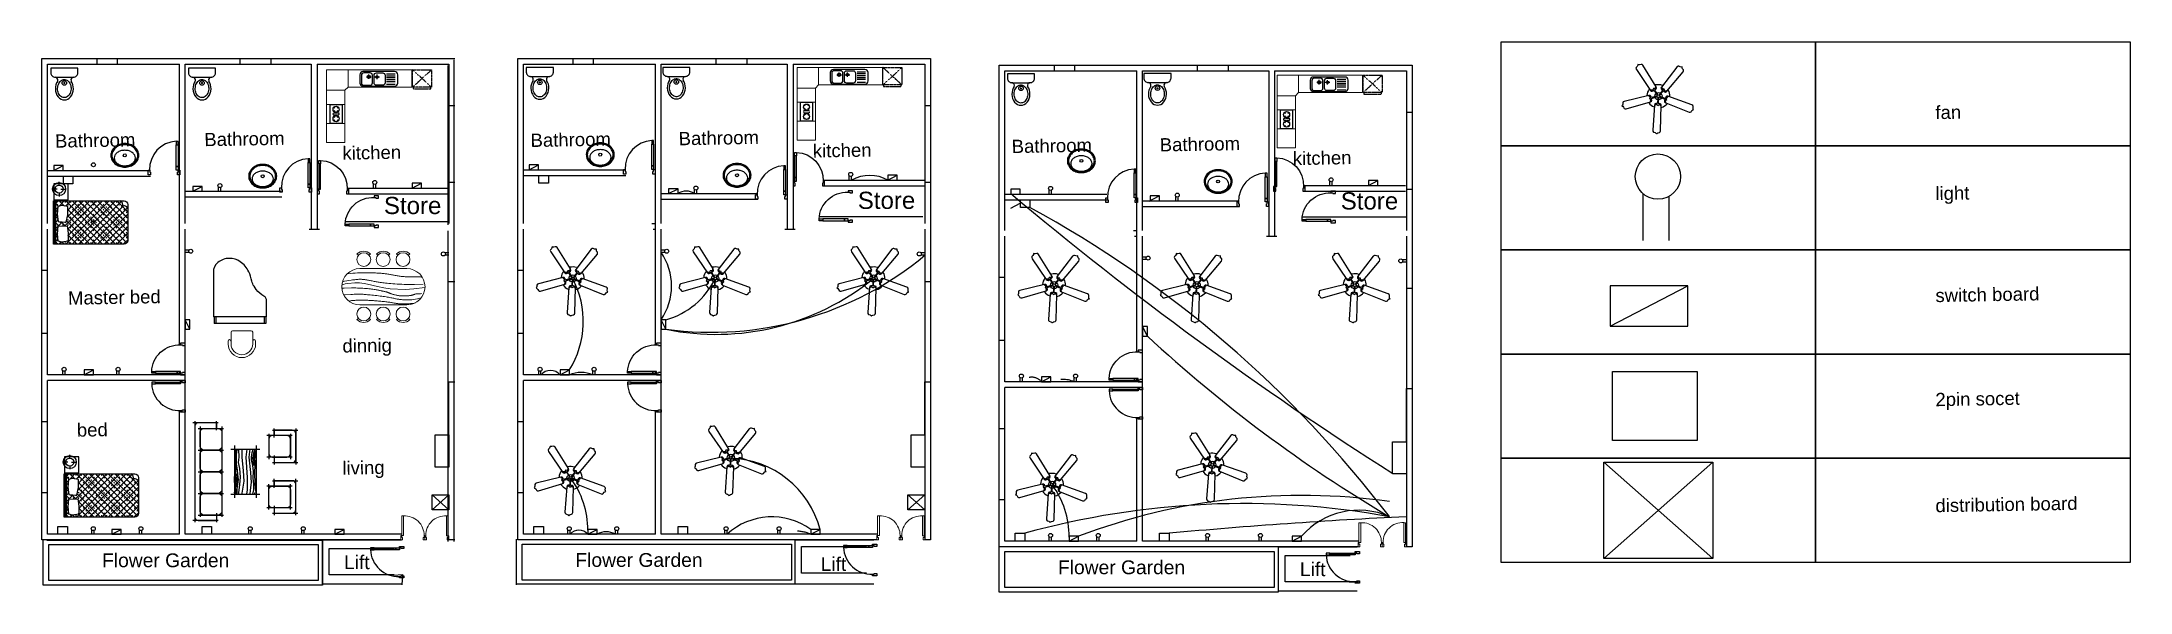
# Model space of a CAD drawing. Header units: inches. Extents: x 102 to 1923, y 81 to 561.
import ezdxf

# ---------------------------------------------------------------- set-up
doc = ezdxf.new("R2010")
doc.units = ezdxf.units.IN
doc.header["$MEASUREMENT"] = 0
doc.linetypes.add('ACAD_ISO03W100', pattern=[30, 12, -18])
doc.linetypes.add('HIDDEN', pattern=[0.375, 0.25, -0.125])
for name, color, linetype in [('A-Door', 150, 'Continuous'), ('A-Flor-Pfix', 140, 'Continuous'), ('Dotted_AR', 7, 'ACAD_ISO03W100'), ('NOI THAT', 42, 'Continuous'), ('NOITHAT', 21, 'Continuous'), ('NT', 1, 'Continuous'), ('THIET-BI', 21, 'Continuous'), ('VATDUNG', 9, 'Continuous')]:
    doc.layers.add(name, color=color, linetype=linetype)
doc.layers.add('Plugin_AR', color=250, linetype='Continuous', lineweight=5)
doc.styles.get("Standard").update_dxf_attribs({"font": 'arial.ttf'})

msp = doc.modelspace()

# ---------------------------------------------------------------- texts
at = {"attachment_point": 1}
for s, width, insert, char_height in [('Store', 31.243, (400.5, 425.8), 15), ('Store', 31.243, (813.6, 430.3), 15), ('Store', 31.243, (1234.6, 429.8), 15), ('Flower Garden', 130.586, (154.8, 114.8), 12), ('Lift', 35.378, (365.7, 113.1), 12), ('Flower Garden', 130.586, (567.4, 115.1), 12), ('Lift', 35.378, (781.2, 111.5), 12), ('Flower Garden', 130.586, (988.1, 108.7), 12), ('Lift', 35.378, (1199, 107), 12)]:
    msp.add_mtext_dynamic_manual_height_columns(s, width=width, gutter_width=1, heights=[0], dxfattribs=dict(at, insert=insert, char_height=char_height))
at = {"layer": 'NOITHAT', "color": 7, "true_color": 0xffffff}
for s, height, p in [('fan', 11.56, (1753.1, 493.6)), ('Bathroom', 11.56, (113.9, 468.7)), ('Bathroom', 11.56, (244, 470)), ('Bathroom', 11.56, (528.4, 469.3)), ('Bathroom', 11.56, (657.5, 470.8)), ('Bathroom', 11.56, (947.8, 464)), ('Bathroom', 11.56, (1076.9, 465.4)), ('kitchen', 11.56, (364.4, 458.2)), ('kitchen', 11.56, (774.5, 460.1)), ('kitchen', 11.56, (1192.9, 453.5)), ('light', 11.56, (1753.1, 423)), ('switch board', 11.563, (1753.1, 334)), ('Master bed', 11.56, (125.2, 331.7)), ('dinnig', 11.56, (364.4, 290)), ('2pin socet', 11.56, (1753.1, 243.2)), ('bed', 11.56, (132.9, 216.6)), ('living', 11.56, (364.4, 183.5)), ('distribution board', 11.563, (1753.1, 150.7))]:
    msp.add_text(s, height=height, rotation=1.0044, dxfattribs=at).set_placement(p)

# ---------------------------------------------------------------- blocks, each defined once
blk = doc.blocks.new('DOOR_28')
at = {"layer": 'Plugin_AR'}
for p, q in [((-11278.7, 15409.4), (-11278.7, 15407.4)), ((-11255.7, 15409.4), (-11278.7, 15409.4)), ((-11278.7, 15407.4), (-11255.7, 15407.4)), ((-11255.7, 15410.4), (-11250.7, 15410.4)), ((-11255.7, 15410.4), (-11255.7, 15409.4)), ((-11255.7, 15407.4), (-11255.7, 15409.4)), ((-11255.7, 15409.4), (-11253.7, 15409.4)), ((-11253.7, 15409.4), (-11253.7, 15408.4)), ((-11253.7, 15408.4), (-11250.7, 15408.4)), ((-11250.7, 15410.4), (-11250.7, 15408.4)), ((-11255.7, 15382.4), (-11255.7, 15383.4)), ((-11255.7, 15383.4), (-11253.7, 15383.4)), ((-11255.7, 15382.4), (-11250.7, 15382.4)), ((-11253.7, 15384.4), (-11250.7, 15384.4)), ((-11253.7, 15383.4), (-11253.7, 15384.4)), ((-11250.7, 15382.4), (-11250.7, 15384.4))]:
    blk.add_line(p, q, dxfattribs=at)
blk.add_arc((-11256.1, 15406.1), 22.7, 176.6172, 270.945, dxfattribs=at)
blk = doc.blocks.new('*X2')
at = {"color": 0}
for p, q in [((35733, 24225), (35725, 24142)), ((35748, 23784), (35725, 23922)), ((35748, 24144), (35760, 24216)), ((35748, 24000), (35748, 24144)), ((35772, 23856), (35748, 24000)), ((35760, 23568), (35748, 23784)), ((35760, 24216), (35784, 24156)), ((35772, 24000), (35772, 24096)), ((35772, 24096), (35796, 24000)), ((35784, 23904), (35772, 24000)), ((35784, 23772), (35772, 23856)), ((35784, 24156), (35820, 24000)), ((35784, 23904), (35796, 24000)), ((35784, 23772), (35808, 23880)), ((35796, 23616), (35820, 23772)), ((35832, 24132), (35806, 24225)), ((35808, 23880), (35820, 24000)), ((35820, 23772), (35856, 23916)), ((35856, 24000), (35832, 24132)), ((35856, 23916), (35856, 24000)), ((35868, 23580), (35916, 24000)), ((35916, 24000), (35888, 24225)), ((35963, 23437), (35999, 24001)), ((36000, 24000), (35973, 24225)), ((36072, 23628), (36108, 24000)), ((36108, 24204), (36105, 24225)), ((36108, 24000), (36108, 24204)), ((36180, 23688), (36216, 23856)), ((36192, 24000), (36204, 24216)), ((36216, 23856), (36192, 24000)), ((36204, 24216), (36203, 24225)), ((36240, 23652), (36264, 23820)), ((36252, 24204), (36252, 24225)), ((36264, 24072), (36252, 24204)), ((36264, 24000), (36264, 24072)), ((36264, 23820), (36264, 24000)), ((36276, 24132), (36285, 24225)), ((36288, 24000), (36276, 24132)), ((36276, 23736), (36288, 23868)), ((36288, 23556), (36276, 23736)), ((36288, 23868), (36288, 24000)), ((36325, 24211), (36324, 24225)), ((35736, 23064), (35748, 23268)), ((35748, 23268), (35760, 23568)), ((35784, 23256), (35808, 23424)), ((35784, 23100), (35784, 23256)), ((35808, 23424), (35796, 23616)), ((35856, 23304), (35868, 23580)), ((35880, 23088), (35856, 23304)), ((35964, 23100), (35964, 23436)), ((36060, 23340), (36072, 23628)), ((36108, 23004), (36060, 23340)), ((36156, 23448), (36180, 23688)), ((36180, 23244), (36156, 23448)), ((36204, 23016), (36180, 23244)), ((36216, 23388), (36228, 23520)), ((36228, 23256), (36216, 23388)), ((36228, 23520), (36240, 23652)), ((36252, 23124), (36228, 23256)), ((36252, 23448), (36240, 23316)), ((36240, 23316), (36276, 23172)), ((36264, 23544), (36252, 23448)), ((36252, 23004), (36252, 23124)), ((36300, 23436), (36264, 23544)), ((36264, 23340), (36276, 23448)), ((36276, 23268), (36264, 23340)), ((36276, 23448), (36288, 23328)), ((36288, 23328), (36276, 23268)), ((36276, 23172), (36300, 23304)), ((36324, 23460), (36288, 23556)), ((36288, 23064), (36300, 23196)), ((36300, 23304), (36300, 23436)), ((36300, 23196), (36324, 23316)), ((36324, 23316), (36324, 23460)), ((35736, 23064), (35728, 22975)), ((35753, 22975), (35760, 23016)), ((35760, 23016), (35776, 22975)), ((35820, 22975), (35784, 23100)), ((35894, 22975), (35880, 23088)), ((35979, 22975), (35964, 23100)), ((36108, 22975), (36108, 23004)), ((36202, 22975), (36204, 23016)), ((36255, 22975), (36252, 23004)), ((36280, 22975), (36288, 23064)), ((36324, 23028), (36325, 23036)), ((36325, 23011), (36324, 23028))]:
    blk.add_line(p, q, dxfattribs=at)
blk = doc.blocks.new('A$C73B84ABE')
at = {"layer": 'VATDUNG'}
for points in [[(50, 2200), (50, 2900)], [(2750, 2200), (2750, 2900)], [(0, 2850), (2800, 2850)], [(150, 2700), (850, 2700)], [(200, 2750), (200, 2050)], [(750, 2700), (1450, 2700)], [(800, 2750), (800, 2050)], [(1350, 2700), (2050, 2700)], [(1400, 2750), (1400, 2050)], [(1400, 2750), (1400, 2050)], [(1950, 2700), (2650, 2700)], [(2000, 2750), (2000, 2050)], [(2000, 2750), (2000, 2050)], [(2550, 2700), (2650, 2700)], [(2600, 2750), (2600, 2050)], [(250, 2250), (0, 2250)], [(50, 2250), (200, 2250)], [(150, 2100), (850, 2100)], [(675, 1750), (2125, 1750)], [(750, 2100), (1450, 2100)], [(775, 1850), (775, 1050)], [(1350, 2100), (2050, 2100)], [(1950, 2100), (2650, 2100)], [(2025, 1850), (2025, 1050)], [(2550, 2250), (2800, 2250)], [(2600, 2250), (2750, 2250)], [(450, 650), (200, 650)], [(250, 700), (250, 0)], [(250, 650), (400, 650)], [(350, 800), (1050, 800)], [(400, 150), (400, 850)], [(675, 1150), (2125, 1150)], [(950, 650), (1200, 650)], [(1000, 150), (1000, 850)], [(1000, 650), (1150, 650)], [(1150, 700), (1150, 0)], [(1850, 650), (1600, 650)], [(1650, 700), (1650, 0)], [(1650, 650), (1800, 650)], [(2450, 800), (1750, 800)], [(1800, 150), (1800, 850)], [(2350, 650), (2600, 650)], [(2400, 150), (2400, 850)], [(2400, 650), (2550, 650)], [(2550, 700), (2550, 0)], [(200, 50), (1200, 50)], [(350, 200), (1050, 200)], [(2600, 50), (1600, 50)], [(2450, 200), (1750, 200)]]:
    blk.add_lwpolyline(points, dxfattribs=at)
for points in [[(50, 2250), (50, 2750, -0.414214), (150, 2850), (2650, 2850, -0.414214), (2750, 2750), (2750, 2250, -0.506261)], [(1150, 650), (1150, 150, -0.414214), (1050, 50), (350, 50, -0.414214), (250, 150), (250, 650)], [(2550, 650), (2550, 150, -0.414214), (2450, 50), (1750, 50, -0.414214), (1650, 150), (1650, 650)]]:
    blk.add_lwpolyline(points, format="xyb", dxfattribs=at)
for points in [[(200, 2600), (200, 2200, 0.414214), (300, 2100), (700, 2100, 0.414214), (800, 2200), (800, 2600, 0.414214), (700, 2700), (300, 2700, 0.414214)], [(800, 2600), (800, 2200, 0.414214), (900, 2100), (1300, 2100, 0.414214), (1400, 2200), (1400, 2600, 0.414214), (1300, 2700), (900, 2700, 0.414214)], [(1400, 2600), (1400, 2200, 0.414214), (1500, 2100), (1900, 2100, 0.414214), (2000, 2200), (2000, 2600, 0.414214), (1900, 2700), (1500, 2700, 0.414214)], [(2000, 2600), (2000, 2200, 0.414214), (2100, 2100), (2500, 2100, 0.414214), (2600, 2200), (2600, 2600, 0.414214), (2500, 2700), (2100, 2700, 0.414214)], [(400, 300), (400, 700, -0.414214), (500, 800), (900, 800, -0.414214), (1000, 700), (1000, 300, -0.414214), (900, 200), (500, 200, -0.414214)], [(2400, 300), (2400, 700, 0.414214), (2300, 800), (1900, 800, 0.414214), (1800, 700), (1800, 300, 0.414214), (1900, 200), (2300, 200, 0.414214)]]:
    blk.add_lwpolyline(points, format="xyb", close=True, dxfattribs=at)
at = {"layer": 'VATDUNG', "rotation": 90}
blk.add_blockref('*X2', (25000, -34575), dxfattribs=at)
blk = doc.blocks.new('A$C1B1609A6')
at = {"linetype": 'Continuous'}
for p, q in [((7.67, 31.01), (6.97, 31.58)), ((12.57, 31.06), (13.19, 31.59)), ((16.86, 31.01), (16.16, 31.58)), ((21.76, 31.06), (22.38, 31.59)), ((25.83, 31.06), (25.21, 31.59)), ((30.73, 31.01), (31.43, 31.58)), ((1.81, 19.58), (1.6, 19.49)), ((1.78, 21.59), (3.45, 21.9)), ((2.02, 19.66), (1.81, 19.58)), ((4.29, 19.74), (2.02, 19.66)), ((3.45, 21.9), (4.43, 22.12)), ((4.49, 19.81), (4.29, 19.74)), ((4.43, 22.12), (5.33, 22.27)), ((4.69, 19.88), (4.49, 19.81)), ((4.88, 19.95), (4.69, 19.88)), ((5.08, 20.01), (4.88, 19.95)), ((5.27, 20.06), (5.08, 20.01)), ((5.46, 20.12), (5.27, 20.06)), ((5.33, 22.27), (6.15, 22.36)), ((5.64, 20.17), (5.46, 20.12)), ((5.83, 20.22), (5.64, 20.17)), ((6.01, 20.27), (5.83, 20.22)), ((6.2, 20.32), (6.01, 20.27)), ((6.15, 22.36), (6.91, 22.42)), ((6.38, 20.36), (6.2, 20.32)), ((6.58, 20.4), (6.38, 20.36)), ((6.78, 20.44), (6.58, 20.4)), ((6.99, 20.47), (6.78, 20.44)), ((6.91, 22.42), (7.62, 22.44)), ((7.21, 20.51), (6.99, 20.47)), ((7.45, 20.53), (7.21, 20.51)), ((7.69, 20.55), (7.45, 20.53)), ((7.62, 22.44), (8.26, 22.44)), ((7.95, 20.57), (7.69, 20.55)), ((8.22, 20.59), (7.95, 20.57)), ((8.49, 20.6), (8.22, 20.59)), ((8.26, 22.44), (8.86, 22.43)), ((30, 24.82), (8.4, 24.82)), ((8.78, 20.61), (8.49, 20.6)), ((9.06, 20.62), (8.78, 20.61)), ((8.86, 22.43), (9.42, 22.41)), ((9.36, 20.63), (9.06, 20.62)), ((9.65, 20.63), (9.36, 20.63)), ((9.42, 22.41), (9.93, 22.39)), ((9.95, 20.63), (9.65, 20.63)), ((9.93, 22.39), (10.42, 22.36)), ((10.25, 20.63), (9.95, 20.63)), ((10.56, 20.63), (10.25, 20.63)), ((10.42, 22.36), (10.87, 22.32)), ((10.88, 20.61), (10.56, 20.63)), ((10.87, 22.32), (11.3, 22.28)), ((11.21, 20.59), (10.88, 20.61)), ((11.55, 20.56), (11.21, 20.59)), ((11.3, 22.28), (11.71, 22.24)), ((11.89, 20.52), (11.55, 20.56)), ((11.71, 22.24), (12.1, 22.19)), ((12.25, 20.47), (11.89, 20.52)), ((12.1, 22.19), (12.49, 22.13)), ((12.62, 20.41), (12.25, 20.47)), ((12.49, 22.13), (12.87, 22.06)), ((12.98, 20.34), (12.62, 20.41)), ((12.87, 22.06), (13.24, 21.99)), ((13.35, 20.26), (12.98, 20.34)), ((13.24, 21.99), (13.63, 21.91)), ((13.7, 20.19), (13.35, 20.26)), ((13.63, 21.91), (14.02, 21.82)), ((14.04, 20.1), (13.7, 20.19)), ((14.02, 21.82), (14.42, 21.74)), ((14.37, 20.02), (14.04, 20.1)), ((14.66, 19.94), (14.37, 20.02)), ((14.42, 21.74), (14.84, 21.64)), ((14.93, 19.86), (14.66, 19.94)), ((14.84, 21.64), (15.29, 21.55)), ((15.17, 19.78), (14.93, 19.86)), ((15.39, 19.71), (15.17, 19.78)), ((15.29, 21.55), (15.76, 21.45)), ((15.58, 19.64), (15.39, 19.71)), ((15.76, 19.57), (15.58, 19.64)), ((15.76, 21.45), (16.27, 21.35)), ((15.92, 19.51), (15.76, 19.57)), ((16.07, 19.45), (15.92, 19.51)), ((16.21, 19.39), (16.07, 19.45)), ((16.35, 19.33), (16.21, 19.39)), ((16.27, 21.35), (16.81, 21.26)), ((16.47, 19.28), (16.35, 19.33)), ((16.6, 19.23), (16.47, 19.28)), ((16.81, 21.26), (17.38, 21.16)), ((17.38, 21.16), (17.98, 21.06)), ((17.98, 21.06), (18.61, 20.96)), ((18.61, 20.96), (19.27, 20.86)), ((19.27, 20.86), (19.97, 20.77)), ((19.97, 20.77), (20.69, 20.67)), ((20.69, 20.67), (21.45, 20.58)), ((21.45, 20.58), (22.22, 20.5)), ((22.22, 20.5), (22.99, 20.41)), ((22.99, 20.41), (23.76, 20.33)), ((23.76, 20.33), (24.51, 20.26)), ((24.51, 20.26), (25.23, 20.19)), ((25.23, 20.19), (25.9, 20.12)), ((25.9, 20.12), (26.52, 20.06)), ((26.52, 20.06), (27.08, 20.01)), ((27.08, 20.01), (27.58, 19.96)), ((27.58, 19.96), (28.04, 19.92)), ((28.04, 19.92), (28.48, 19.88)), ((28.48, 19.88), (28.91, 19.85)), ((28.91, 19.85), (29.34, 19.83)), ((29.34, 19.83), (29.8, 19.82)), ((29.8, 19.82), (30.28, 19.82)), ((30.28, 19.82), (30.82, 19.82)), ((30.82, 19.82), (31.4, 19.83)), ((31.4, 19.83), (32.03, 19.85)), ((32.03, 19.85), (32.72, 19.88)), ((32.72, 19.88), (33.45, 19.91)), ((33.45, 19.91), (34.25, 19.94)), ((34.25, 19.94), (36.9, 20.06)), ((36.9, 20.06), (37.56, 20.09)), ((0.01, 16.75), (5.15, 17.34)), ((0.9, 15.2), (4.85, 15.36)), ((1.62, 11.92), (1.4, 11.96)), ((1.84, 11.89), (1.62, 11.92)), ((2.04, 11.87), (1.84, 11.89)), ((3.71, 11.8), (2.04, 11.87)), ((3.91, 11.79), (3.71, 11.8)), ((4.11, 11.78), (3.91, 11.79)), ((4.3, 11.78), (4.11, 11.78)), ((4.5, 11.79), (4.3, 11.78)), ((4.7, 11.79), (4.5, 11.79)), ((4.91, 11.8), (4.7, 11.79)), ((4.85, 15.36), (6.06, 15.38)), ((5.12, 11.8), (4.91, 11.8)), ((5.34, 11.81), (5.12, 11.8)), ((5.15, 17.34), (9.15, 17.62)), ((5.57, 11.82), (5.34, 11.81)), ((5.8, 11.82), (5.57, 11.82)), ((6.05, 11.83), (5.8, 11.82)), ((6.32, 11.83), (6.05, 11.83)), ((6.06, 15.38), (7.25, 15.38)), ((6.6, 11.83), (6.32, 11.83)), ((6.9, 11.83), (6.6, 11.83)), ((7.21, 11.83), (6.9, 11.83)), ((7.55, 11.82), (7.21, 11.83)), ((7.25, 15.38), (8.43, 15.35)), ((7.9, 11.81), (7.55, 11.82)), ((8.28, 11.79), (7.9, 11.81)), ((8.69, 11.77), (8.28, 11.79)), ((8.43, 15.35), (9.58, 15.31)), ((9.11, 11.75), (8.69, 11.77)), ((9.55, 11.72), (9.11, 11.75)), ((9.15, 17.62), (16.02, 17.34)), ((10, 11.69), (9.55, 11.72)), ((9.58, 15.31), (10.71, 15.26)), ((10.47, 11.65), (10, 11.69)), ((10.94, 11.6), (10.47, 11.65)), ((10.71, 15.26), (11.8, 15.19)), ((11.41, 11.55), (10.94, 11.6)), ((11.88, 11.49), (11.41, 11.55)), ((11.8, 15.19), (12.85, 15.13)), ((12.34, 11.42), (11.88, 11.49)), ((12.8, 11.35), (12.34, 11.42)), ((13.26, 11.27), (12.8, 11.35)), ((12.85, 15.13), (13.87, 15.06)), ((13.71, 11.19), (13.26, 11.27)), ((14.15, 11.11), (13.71, 11.19)), ((13.87, 15.06), (14.84, 14.98)), ((14.59, 11.02), (14.15, 11.11)), ((15.02, 10.94), (14.59, 11.02)), ((14.84, 14.98), (15.76, 14.91)), ((15.45, 10.86), (15.02, 10.94)), ((15.87, 10.78), (15.45, 10.86)), ((15.76, 14.91), (16.63, 14.83)), ((16.28, 10.71), (15.87, 10.78)), ((16.02, 17.34), (19.07, 16.88)), ((16.7, 10.63), (16.28, 10.71)), ((16.71, 19.18), (16.6, 19.23)), ((16.63, 14.83), (17.44, 14.76)), ((17.12, 10.56), (16.7, 10.63)), ((16.83, 19.13), (16.71, 19.18)), ((16.94, 19.09), (16.83, 19.13)), ((17.06, 19.05), (16.94, 19.09)), ((17.17, 19.01), (17.06, 19.05)), ((17.54, 10.5), (17.12, 10.56)), ((17.29, 18.97), (17.17, 19.01)), ((17.4, 18.93), (17.29, 18.97)), ((17.53, 18.89), (17.4, 18.93)), ((17.44, 14.76), (18.2, 14.68)), ((17.66, 18.85), (17.53, 18.89)), ((17.96, 10.44), (17.54, 10.5)), ((17.8, 18.81), (17.66, 18.85)), ((17.95, 18.77), (17.8, 18.81)), ((18.11, 18.73), (17.95, 18.77)), ((18.4, 10.38), (17.96, 10.44)), ((18.29, 18.69), (18.11, 18.73)), ((18.2, 14.68), (18.9, 14.6)), ((18.48, 18.64), (18.29, 18.69)), ((18.84, 10.32), (18.4, 10.38)), ((18.69, 18.59), (18.48, 18.64)), ((18.91, 18.54), (18.69, 18.59)), ((19.29, 10.28), (18.84, 10.32)), ((18.9, 14.6), (19.53, 14.53)), ((19.16, 18.48), (18.91, 18.54)), ((19.07, 16.88), (21.85, 16.33)), ((19.41, 18.42), (19.16, 18.48)), ((19.75, 10.23), (19.29, 10.28)), ((19.69, 18.36), (19.41, 18.42)), ((19.53, 14.53), (20.1, 14.46)), ((19.98, 18.3), (19.69, 18.36)), ((20.23, 10.19), (19.75, 10.23)), ((20.29, 18.23), (19.98, 18.3)), ((20.1, 14.46), (20.64, 14.38)), ((20.71, 10.15), (20.23, 10.19)), ((20.61, 18.16), (20.29, 18.23)), ((20.95, 18.09), (20.61, 18.16)), ((20.64, 14.38), (21.13, 14.31)), ((21.21, 10.12), (20.71, 10.15)), ((21.32, 18.01), (20.95, 18.09)), ((21.13, 14.31), (21.6, 14.24)), ((21.73, 10.09), (21.21, 10.12)), ((21.7, 17.94), (21.32, 18.01)), ((21.6, 14.24), (22.05, 14.16)), ((22.11, 17.86), (21.7, 17.94)), ((22.25, 10.06), (21.73, 10.09)), ((21.85, 16.33), (26.55, 15.23)), ((22.05, 14.16), (22.49, 14.08)), ((22.55, 17.78), (22.11, 17.86)), ((22.8, 10.03), (22.25, 10.06)), ((22.49, 14.08), (22.94, 13.99)), ((23.02, 17.71), (22.55, 17.78)), ((23.35, 10.01), (22.8, 10.03)), ((22.94, 13.99), (23.4, 13.91)), ((23.52, 17.63), (23.02, 17.71)), ((23.93, 9.99), (23.35, 10.01)), ((23.4, 13.91), (23.86, 13.82)), ((24.05, 17.56), (23.52, 17.63)), ((23.86, 13.82), (24.33, 13.72)), ((24.52, 9.98), (23.93, 9.99)), ((24.62, 17.49), (24.05, 17.56)), ((24.33, 13.72), (24.79, 13.63)), ((25.13, 9.97), (24.52, 9.98)), ((25.22, 17.42), (24.62, 17.49)), ((24.79, 13.63), (25.24, 13.54)), ((25.77, 9.96), (25.13, 9.97)), ((25.85, 17.35), (25.22, 17.42)), ((25.24, 13.54), (25.68, 13.46)), ((25.68, 13.46), (26.1, 13.38)), ((26.43, 9.95), (25.77, 9.96)), ((26.51, 17.28), (25.85, 17.35)), ((26.1, 13.38), (26.49, 13.31)), ((27.11, 9.95), (26.43, 9.95)), ((26.49, 13.31), (26.86, 13.24)), ((27.2, 17.22), (26.51, 17.28)), ((26.55, 15.23), (28.03, 14.86)), ((26.86, 13.24), (27.2, 13.18)), ((27.83, 9.95), (27.11, 9.95)), ((27.91, 17.17), (27.2, 17.22)), ((27.2, 13.18), (27.52, 13.14)), ((27.52, 13.14), (27.82, 13.09)), ((27.82, 13.09), (28.11, 13.06)), ((28.57, 9.96), (27.83, 9.95)), ((28.66, 17.11), (27.91, 17.17)), ((28.03, 14.86), (30.2, 14.59)), ((28.11, 13.06), (28.4, 13.03)), ((28.4, 13.03), (28.68, 13)), ((29.36, 9.97), (28.57, 9.96)), ((29.43, 17.06), (28.66, 17.11)), ((28.68, 13), (28.96, 12.98)), ((28.96, 12.98), (29.24, 12.97)), ((29.24, 12.97), (29.54, 12.96)), ((30.22, 9.99), (29.36, 9.97)), ((30.24, 17.02), (29.43, 17.06)), ((29.54, 12.96), (29.85, 12.96)), ((29.85, 12.96), (30.19, 12.96)), ((30.19, 12.96), (30.55, 12.97)), ((30.2, 14.59), (32.38, 14.59)), ((31.15, 10.03), (30.22, 9.99)), ((31.08, 16.98), (30.24, 17.02)), ((30.55, 12.97), (30.94, 13)), ((30.94, 13), (31.37, 13.03)), ((31.96, 16.94), (31.08, 16.98)), ((32.18, 10.09), (31.15, 10.03)), ((31.37, 13.03), (31.84, 13.08)), ((31.84, 13.08), (32.36, 13.13)), ((32.89, 16.9), (31.96, 16.94)), ((33.32, 10.17), (32.18, 10.09)), ((32.36, 13.13), (32.91, 13.2)), ((32.38, 14.59), (35.67, 14.97)), ((33.87, 16.87), (32.89, 16.9)), ((32.91, 13.2), (33.47, 13.27)), ((34.59, 10.28), (33.32, 10.17)), ((33.47, 13.27), (34.04, 13.35)), ((37.31, 17.07), (33.87, 16.87)), ((34.04, 13.35), (37.15, 13.88)), ((35.87, 10.41), (34.59, 10.28)), ((35.67, 14.97), (36.89, 15.06)), ((36.89, 15.06), (37.67, 15.33)), ((37.15, 13.88), (37.67, 13.95)), ((38.38, 17.05), (37.31, 17.07)), ((37.67, 15.33), (38.34, 15.6)), ((37.67, 13.95), (38.04, 14.01)), ((7.67, 1.84), (6.97, 1.26)), ((8.4, 8.02), (30, 8.02)), ((12.57, 1.79), (13.19, 1.26)), ((16.86, 1.84), (16.16, 1.26)), ((21.76, 1.79), (22.38, 1.26)), ((25.83, 1.79), (25.21, 1.26)), ((30.73, 1.84), (31.43, 1.26))]:
    blk.add_line(p, q, dxfattribs=at)
blk.add_lwpolyline([(35.18, 23.04), (34.9, 22.98), (34.39, 22.89), (33.89, 22.81), (33.4, 22.75), (32.91, 22.7), (32.43, 22.67), (31.94, 22.64), (31.45, 22.61), (30.95, 22.6), (30.45, 22.59), (29.94, 22.58), (29.43, 22.58), (28.92, 22.58), (28.42, 22.59), (27.91, 22.6), (27.42, 22.61), (26.92, 22.63), (26.42, 22.65), (25.92, 22.67), (25.42, 22.7), (24.9, 22.73), (24.37, 22.76), (23.82, 22.8), (23.26, 22.84), (22.68, 22.89), (22.1, 22.94), (21.51, 22.99), (20.92, 23.04), (20.33, 23.1), (19.76, 23.15), (19.2, 23.21), (18.66, 23.27), (18.14, 23.33), (17.64, 23.38), (17.16, 23.44), (16.7, 23.5), (16.26, 23.57), (15.84, 23.63), (15.43, 23.7), (15.04, 23.77), (14.67, 23.84), (14.3, 23.91), (13.95, 23.98), (13.6, 24.05), (13.24, 24.11), (12.89, 24.16), (12.53, 24.2), (12.16, 24.24), (11.78, 24.27), (11.37, 24.28), (10.93, 24.29), (10.47, 24.29), (9.96, 24.29), (9.4, 24.28), (8.8, 24.27), (8.14, 24.24), (7.42, 24.21), (6.66, 24.15), (5.87, 24.07), (5.04, 23.94), (4.39, 23.81)], dxfattribs=at)
for centre in [(10.14, 28.98), (19.33, 28.98), (28.26, 28.98), (10.14, 3.87), (19.33, 3.87), (28.26, 3.87)]:
    blk.add_circle(centre, 3.2, dxfattribs=at)
for centre, radius, start, end in [((10.08, 28.38), 4.46, 45.89801, 134.2259), ((19.27, 28.38), 4.46, 45.89801, 134.2259), ((28.32, 28.38), 4.46, 45.7741, 134.10199), ((8.4, 16.42), 8.4, 90, 270), ((30, 16.42), 8.4, 270, 90), ((10.08, 4.46), 4.46, 225.7741, 314.10199), ((19.27, 4.46), 4.46, 225.7741, 314.10199), ((28.32, 4.46), 4.46, 225.89801, 314.2259)]:
    blk.add_arc(centre, radius, start, end, dxfattribs=at)
blk = doc.blocks.new('A$C0E7E6159')
at = {"layer": 'THIET-BI'}
for p, q in [((1473, 184), (0, 184)), ((25, 184), (25, 0)), ((25, 184), (25, 0)), ((1448, 0), (25, 0)), ((70, 184), (70, 0)), ((1403, 184), (1403, 0)), ((1403, 184), (1403, 0)), ((1448, 184), (1448, 0))]:
    blk.add_line(p, q, dxfattribs=at)
blk.add_lwpolyline([(1473, 184), (1473, 629, 0.272044), (1398, 757, -0.108755), (1189, 942), (1126, 1031, -0.102413), (1066, 1172, 0.0624), (979, 1433, 0.129906), (744, 1710, 0.153131), (445, 1803, 0.17774), (122, 1685, 0.220257), (0, 1422), (0, 184)], format="xyb", dxfattribs=at)
for points in [[(70, 184), (70, 0)], [(1448, 184), (1448, 0)]]:
    blk.add_lwpolyline(points, dxfattribs=at)
blk = doc.blocks.new('A$C5C5E0DD8')
for p, q in [((0, 213), (0, 273)), ((60, 30), (60, 273)), ((480, 0), (90, 0)), ((510, 273), (510, 30)), ((570, 273), (570, 213))]:
    blk.add_line(p, q)
for centre, radius, start, end in [((285, 273), 285, 0, 180), ((285, 273), 225, 0, 180), ((30, 213), 30, 180, 0), ((90, 30), 30, 180, 270), ((480, 30), 30, 270, 0), ((540, 213), 30, 180, 0)]:
    blk.add_arc(centre, radius, start, end)
blk = doc.blocks.new('*X8')
at = {"color": 0}
for p, q in [((-424, 0), (-424, 0)), ((-424, 0), (-424, 0)), ((-141, 0), (-141, 0)), ((-566, -141), (-579, -128)), ((-566, -283), (-579, -270)), ((-566, -424), (-579, -411)), ((-566, -566), (-579, -552)), ((-566, -141), (-566, -123)), ((-566, -141), (-552, -128)), ((-566, -283), (-566, -264)), ((-566, -283), (-552, -270)), ((-566, -424), (-566, -406)), ((-566, -424), (-552, -411)), ((-566, -566), (-566, -547)), ((-566, -566), (-552, -552)), ((-495, -71), (-508, -57)), ((-495, -495), (-508, -482)), ((-495, -354), (-499, -350)), ((-495, -71), (-495, -52)), ((-495, -71), (-482, -57)), ((-495, -354), (-495, -350)), ((-495, -354), (-491, -350)), ((-495, -495), (-495, -476)), ((-495, -495), (-482, -482)), ((-424, -424), (-438, -411)), ((-424, -566), (-438, -552)), ((-424, -424), (-424, -406)), ((-424, -424), (-411, -411)), ((-424, -566), (-424, -547)), ((-424, -566), (-411, -552)), ((-363, -61), (-367, -57)), ((-354, -495), (-367, -482)), ((-354, -354), (-358, -350)), ((-354, -60), (-354, -52)), ((-354, -354), (-354, -350)), ((-354, -354), (-350, -350)), ((-354, -495), (-354, -476)), ((-354, -495), (-340, -482)), ((-342, -59), (-340, -57)), ((-283, -424), (-296, -411)), ((-283, -566), (-296, -552)), ((-283, 0), (-283, 0)), ((-283, 0), (-283, 0)), ((-283, -424), (-283, -406)), ((-283, -424), (-270, -411)), ((-283, -566), (-283, -547)), ((-283, -566), (-270, -552)), ((-218, -65), (-225, -57)), ((-212, -495), (-225, -482)), ((-212, -354), (-224, -342)), ((-212, -66), (-212, -52)), ((-212, -354), (-212, -340)), ((-212, -354), (-199, -340)), ((-212, -495), (-212, -476)), ((-212, -495), (-199, -482)), ((-208, -66), (-199, -57)), ((-141, -424), (-155, -411)), ((-141, -566), (-155, -552)), ((-141, -424), (-141, -406)), ((-141, -424), (-128, -411)), ((-141, -566), (-141, -547)), ((-141, -566), (-128, -552)), ((-71, -71), (-84, -57)), ((-71, -212), (-84, -199)), ((-71, -354), (-84, -340)), ((-71, -495), (-84, -482)), ((-71, -71), (-71, -52)), ((-71, -71), (-57, -57)), ((-71, -212), (-71, -193)), ((-71, -212), (-57, -199)), ((-71, -354), (-71, -335)), ((-71, -354), (-57, -340)), ((-71, -495), (-71, -476)), ((-71, -495), (-57, -482)), ((0, -141), (-13, -128)), ((0, -283), (-13, -270)), ((0, -424), (-13, -411)), ((0, -566), (-13, -552)), ((0, -141), (0, -123)), ((0, -141), (13, -128)), ((0, -283), (0, -264)), ((0, -283), (13, -270)), ((0, -424), (0, -406)), ((0, -424), (13, -411)), ((0, -566), (0, -547)), ((0, -566), (13, -552)), ((68, -68), (57, -57)), ((71, -354), (57, -340)), ((71, -495), (57, -482)), ((71, -68), (71, -52)), ((71, -354), (71, -335)), ((71, -354), (84, -340)), ((71, -495), (71, -476)), ((71, -495), (84, -482)), ((74, -68), (84, -57)), ((141, -424), (128, -411)), ((141, -566), (128, -552)), ((141, -424), (141, -406)), ((141, -424), (155, -411)), ((141, -566), (141, -547)), ((141, -566), (155, -552)), ((212, -495), (199, -482)), ((212, -354), (200, -342)), ((212, -55), (212, -52)), ((212, -354), (212, -344)), ((212, -354), (220, -346)), ((212, -495), (212, -476)), ((212, -495), (225, -482)), ((283, -424), (270, -411)), ((283, -566), (270, -552)), ((283, 0), (283, 0)), ((283, -424), (283, -406)), ((283, -424), (296, -411)), ((283, -566), (283, -547)), ((283, -566), (296, -552)), ((344, -61), (340, -57)), ((354, -495), (340, -482)), ((354, -354), (346, -346)), ((354, -62), (354, -52)), ((354, -354), (354, -346)), ((354, -354), (361, -346)), ((354, -495), (354, -476)), ((354, -495), (367, -482)), ((362, -63), (367, -57)), ((424, -424), (411, -411)), ((424, -566), (411, -552)), ((424, 0), (424, 0)), ((424, -424), (424, -406)), ((424, -424), (438, -411)), ((424, -566), (424, -547)), ((424, -566), (438, -552)), ((495, -71), (482, -57)), ((495, -212), (482, -199)), ((495, -354), (482, -340)), ((495, -495), (482, -482)), ((495, -71), (495, -52)), ((495, -71), (508, -57)), ((495, -212), (495, -193)), ((495, -212), (508, -199)), ((495, -354), (495, -335)), ((495, -354), (508, -340)), ((495, -495), (495, -476)), ((495, -495), (508, -482)), ((566, -141), (552, -128)), ((566, -283), (552, -270)), ((566, -424), (552, -411)), ((566, -566), (552, -552)), ((566, -141), (566, -123)), ((566, -141), (579, -128)), ((566, -283), (566, -264)), ((566, -283), (579, -270)), ((566, -424), (566, -406)), ((566, -424), (579, -411)), ((566, -566), (566, -547)), ((566, -566), (579, -552)), ((-566, -707), (-579, -694)), ((-566, -849), (-579, -835)), ((-566, -990), (-579, -977)), ((-566, -1131), (-579, -1118)), ((-566, -707), (-566, -688)), ((-566, -707), (-552, -694)), ((-566, -849), (-566, -830)), ((-566, -849), (-552, -835)), ((-566, -990), (-566, -971)), ((-566, -990), (-552, -977)), ((-566, -1131), (-566, -1113)), ((-566, -1131), (-552, -1118)), ((-495, -636), (-508, -623)), ((-495, -778), (-508, -765)), ((-495, -919), (-508, -906)), ((-495, -1061), (-508, -1047)), ((-495, -636), (-495, -618)), ((-495, -636), (-482, -623)), ((-495, -778), (-495, -759)), ((-495, -778), (-482, -765)), ((-495, -919), (-495, -900)), ((-495, -919), (-482, -906)), ((-495, -1061), (-495, -1042)), ((-495, -1061), (-482, -1047)), ((-424, -707), (-438, -694)), ((-424, -849), (-438, -835)), ((-424, -990), (-438, -977)), ((-424, -1131), (-438, -1118)), ((-424, -707), (-424, -688)), ((-424, -707), (-411, -694)), ((-424, -849), (-424, -830)), ((-424, -849), (-411, -835)), ((-424, -990), (-424, -971)), ((-424, -990), (-411, -977)), ((-424, -1131), (-424, -1113)), ((-424, -1131), (-411, -1118)), ((-354, -636), (-367, -623)), ((-354, -778), (-367, -765)), ((-354, -919), (-367, -906)), ((-354, -1061), (-367, -1047)), ((-354, -636), (-354, -618)), ((-354, -636), (-340, -623)), ((-354, -778), (-354, -759)), ((-354, -778), (-340, -765)), ((-354, -919), (-354, -900)), ((-354, -919), (-340, -906)), ((-354, -1061), (-354, -1042)), ((-354, -1061), (-340, -1047)), ((-283, -707), (-296, -694)), ((-283, -849), (-296, -835)), ((-283, -990), (-296, -977)), ((-283, -1131), (-296, -1118)), ((-283, -707), (-283, -688)), ((-283, -707), (-270, -694)), ((-283, -849), (-283, -830)), ((-283, -849), (-270, -835)), ((-283, -990), (-283, -971)), ((-283, -990), (-270, -977)), ((-283, -1131), (-283, -1113)), ((-283, -1131), (-270, -1118)), ((-212, -636), (-225, -623)), ((-212, -778), (-225, -765)), ((-212, -919), (-225, -906)), ((-212, -1061), (-225, -1047)), ((-212, -636), (-212, -618)), ((-212, -636), (-199, -623)), ((-212, -778), (-212, -759)), ((-212, -778), (-199, -765)), ((-212, -919), (-212, -900)), ((-212, -919), (-199, -906)), ((-212, -1061), (-212, -1042)), ((-212, -1061), (-199, -1047)), ((-141, -707), (-155, -694)), ((-141, -849), (-155, -835)), ((-141, -990), (-155, -977)), ((-141, -1131), (-155, -1118)), ((-141, -707), (-141, -688)), ((-141, -707), (-128, -694)), ((-141, -849), (-141, -830)), ((-141, -849), (-128, -835)), ((-141, -990), (-141, -971)), ((-141, -990), (-128, -977)), ((-141, -1131), (-141, -1113)), ((-141, -1131), (-128, -1118)), ((-71, -636), (-84, -623)), ((-71, -778), (-84, -765)), ((-71, -919), (-84, -906)), ((-71, -1061), (-84, -1047)), ((-71, -636), (-71, -618)), ((-71, -636), (-57, -623)), ((-71, -778), (-71, -759)), ((-71, -778), (-57, -765)), ((-71, -919), (-71, -900)), ((-71, -919), (-57, -906)), ((-71, -1061), (-71, -1042)), ((-71, -1061), (-57, -1047)), ((0, -707), (-13, -694)), ((0, -849), (-13, -835)), ((0, -990), (-13, -977)), ((0, -1131), (-13, -1118)), ((0, -707), (0, -688)), ((0, -707), (13, -694)), ((0, -849), (0, -830)), ((0, -849), (13, -835)), ((0, -990), (0, -971)), ((0, -990), (13, -977)), ((0, -1131), (0, -1113)), ((0, -1131), (13, -1118)), ((71, -636), (57, -623)), ((71, -778), (57, -765)), ((71, -919), (57, -906)), ((71, -1061), (57, -1047)), ((71, -636), (71, -618)), ((71, -636), (84, -623)), ((71, -778), (71, -759)), ((71, -778), (84, -765)), ((71, -919), (71, -900)), ((71, -919), (84, -906)), ((71, -1061), (71, -1042)), ((71, -1061), (84, -1047)), ((141, -707), (128, -694)), ((141, -849), (128, -835)), ((141, -990), (128, -977)), ((141, -1131), (128, -1118)), ((141, -707), (141, -688)), ((141, -707), (155, -694)), ((141, -849), (141, -830)), ((141, -849), (155, -835)), ((141, -990), (141, -971)), ((141, -990), (155, -977)), ((141, -1131), (141, -1113)), ((141, -1131), (155, -1118)), ((212, -636), (199, -623)), ((212, -778), (199, -765)), ((212, -919), (199, -906)), ((212, -1061), (199, -1047)), ((212, -636), (212, -618)), ((212, -636), (225, -623)), ((212, -778), (212, -759)), ((212, -778), (225, -765)), ((212, -919), (212, -900)), ((212, -919), (225, -906)), ((212, -1061), (212, -1042)), ((212, -1061), (225, -1047)), ((283, -707), (270, -694)), ((283, -849), (270, -835)), ((283, -990), (270, -977)), ((283, -1131), (270, -1118)), ((283, -707), (283, -688)), ((283, -707), (296, -694)), ((283, -849), (283, -830)), ((283, -849), (296, -835)), ((283, -990), (283, -971)), ((283, -990), (296, -977)), ((283, -1131), (283, -1113)), ((283, -1131), (296, -1118)), ((354, -636), (340, -623)), ((354, -778), (340, -765)), ((354, -919), (340, -906)), ((354, -1061), (340, -1047)), ((354, -636), (354, -618)), ((354, -636), (367, -623)), ((354, -778), (354, -759)), ((354, -778), (367, -765)), ((354, -919), (354, -900)), ((354, -919), (367, -906)), ((354, -1061), (354, -1042)), ((354, -1061), (367, -1047)), ((424, -707), (411, -694)), ((424, -849), (411, -835)), ((424, -990), (411, -977)), ((424, -1131), (411, -1118)), ((424, -707), (424, -688)), ((424, -707), (438, -694)), ((424, -849), (424, -830)), ((424, -849), (438, -835)), ((424, -990), (424, -971)), ((424, -990), (438, -977)), ((424, -1131), (424, -1113)), ((424, -1131), (438, -1118)), ((495, -636), (482, -623)), ((495, -778), (482, -765)), ((495, -919), (482, -906)), ((495, -1061), (482, -1047)), ((495, -636), (495, -618)), ((495, -636), (508, -623)), ((495, -778), (495, -759)), ((495, -778), (508, -765)), ((495, -919), (495, -900)), ((495, -919), (508, -906)), ((495, -1061), (495, -1042)), ((495, -1061), (508, -1047)), ((566, -707), (552, -694)), ((566, -849), (552, -835)), ((566, -990), (552, -977)), ((566, -1131), (552, -1118)), ((566, -707), (566, -688)), ((566, -707), (579, -694)), ((566, -849), (566, -830)), ((566, -849), (579, -835)), ((566, -990), (566, -971)), ((566, -990), (579, -977)), ((566, -1131), (566, -1113)), ((566, -1131), (579, -1118)), ((-566, -1273), (-579, -1260)), ((-566, -1414), (-579, -1401)), ((-566, -1556), (-579, -1542)), ((-566, -1697), (-579, -1684)), ((-566, -1273), (-566, -1254)), ((-566, -1273), (-552, -1260)), ((-566, -1414), (-566, -1395)), ((-566, -1414), (-552, -1401)), ((-566, -1556), (-566, -1537)), ((-566, -1556), (-552, -1542)), ((-566, -1697), (-566, -1678)), ((-566, -1697), (-552, -1684)), ((-495, -1202), (-508, -1189)), ((-495, -1344), (-508, -1330)), ((-495, -1485), (-508, -1472)), ((-495, -1626), (-508, -1613)), ((-495, -1202), (-495, -1183)), ((-495, -1202), (-482, -1189)), ((-495, -1344), (-495, -1325)), ((-495, -1344), (-482, -1330)), ((-495, -1485), (-495, -1466)), ((-495, -1485), (-482, -1472)), ((-495, -1626), (-495, -1608)), ((-495, -1626), (-482, -1613)), ((-424, -1273), (-438, -1260)), ((-424, -1414), (-438, -1401)), ((-424, -1556), (-438, -1542)), ((-424, -1697), (-438, -1684)), ((-424, -1273), (-424, -1254)), ((-424, -1273), (-411, -1260)), ((-424, -1414), (-424, -1395)), ((-424, -1414), (-411, -1401)), ((-424, -1556), (-424, -1537)), ((-424, -1556), (-411, -1542)), ((-424, -1697), (-424, -1678)), ((-424, -1697), (-411, -1684)), ((-354, -1202), (-367, -1189)), ((-354, -1344), (-367, -1330)), ((-354, -1485), (-367, -1472)), ((-354, -1626), (-367, -1613)), ((-354, -1202), (-354, -1183)), ((-354, -1202), (-340, -1189)), ((-354, -1344), (-354, -1325)), ((-354, -1344), (-340, -1330)), ((-354, -1485), (-354, -1466)), ((-354, -1485), (-340, -1472)), ((-354, -1626), (-354, -1608)), ((-354, -1626), (-340, -1613)), ((-283, -1273), (-296, -1260)), ((-283, -1414), (-296, -1401)), ((-283, -1556), (-296, -1542)), ((-283, -1697), (-296, -1684)), ((-283, -1273), (-283, -1254)), ((-283, -1273), (-270, -1260)), ((-283, -1414), (-283, -1395)), ((-283, -1414), (-270, -1401)), ((-283, -1556), (-283, -1537)), ((-283, -1556), (-270, -1542)), ((-283, -1697), (-283, -1678)), ((-283, -1697), (-270, -1684)), ((-212, -1202), (-225, -1189)), ((-212, -1344), (-225, -1330)), ((-212, -1485), (-225, -1472)), ((-212, -1626), (-225, -1613)), ((-212, -1202), (-212, -1183)), ((-212, -1202), (-199, -1189)), ((-212, -1344), (-212, -1325)), ((-212, -1344), (-199, -1330)), ((-212, -1485), (-212, -1466)), ((-212, -1485), (-199, -1472)), ((-212, -1626), (-212, -1608)), ((-212, -1626), (-199, -1613)), ((-141, -1273), (-155, -1260)), ((-141, -1414), (-155, -1401)), ((-141, -1556), (-155, -1542)), ((-141, -1697), (-155, -1684)), ((-141, -1273), (-141, -1254)), ((-141, -1273), (-128, -1260)), ((-141, -1414), (-141, -1395)), ((-141, -1414), (-128, -1401)), ((-141, -1556), (-141, -1537)), ((-141, -1556), (-128, -1542)), ((-141, -1697), (-141, -1678)), ((-141, -1697), (-128, -1684)), ((-71, -1202), (-84, -1189)), ((-71, -1344), (-84, -1330)), ((-71, -1485), (-84, -1472)), ((-71, -1626), (-84, -1613)), ((-71, -1202), (-71, -1183)), ((-71, -1202), (-57, -1189)), ((-71, -1344), (-71, -1325)), ((-71, -1344), (-57, -1330)), ((-71, -1485), (-71, -1466)), ((-71, -1485), (-57, -1472)), ((-71, -1626), (-71, -1608)), ((-71, -1626), (-57, -1613)), ((0, -1273), (-13, -1260)), ((0, -1414), (-13, -1401)), ((0, -1556), (-13, -1542)), ((0, -1697), (-13, -1684)), ((0, -1273), (0, -1254)), ((0, -1273), (13, -1260)), ((0, -1414), (0, -1395)), ((0, -1414), (13, -1401)), ((0, -1556), (0, -1537)), ((0, -1556), (13, -1542)), ((0, -1697), (0, -1678)), ((0, -1697), (13, -1684)), ((71, -1202), (57, -1189)), ((71, -1344), (57, -1330)), ((71, -1485), (57, -1472)), ((71, -1626), (57, -1613)), ((71, -1202), (71, -1183)), ((71, -1202), (84, -1189)), ((71, -1344), (71, -1325)), ((71, -1344), (84, -1330)), ((71, -1485), (71, -1466)), ((71, -1485), (84, -1472)), ((71, -1626), (71, -1608)), ((71, -1626), (84, -1613)), ((141, -1273), (128, -1260)), ((141, -1414), (128, -1401)), ((141, -1556), (128, -1542)), ((141, -1697), (128, -1684)), ((141, -1273), (141, -1254)), ((141, -1273), (155, -1260)), ((141, -1414), (141, -1395)), ((141, -1414), (155, -1401)), ((141, -1556), (141, -1537)), ((141, -1556), (155, -1542)), ((141, -1697), (141, -1678)), ((141, -1697), (155, -1684)), ((212, -1202), (199, -1189)), ((212, -1344), (199, -1330)), ((212, -1485), (199, -1472)), ((212, -1626), (199, -1613)), ((212, -1202), (212, -1183)), ((212, -1202), (225, -1189)), ((212, -1344), (212, -1325)), ((212, -1344), (225, -1330)), ((212, -1485), (212, -1466)), ((212, -1485), (225, -1472)), ((212, -1626), (212, -1608)), ((212, -1626), (225, -1613)), ((283, -1273), (270, -1260)), ((283, -1414), (270, -1401)), ((283, -1556), (270, -1542)), ((283, -1697), (270, -1684)), ((283, -1273), (283, -1254)), ((283, -1273), (296, -1260)), ((283, -1414), (283, -1395)), ((283, -1414), (296, -1401)), ((283, -1556), (283, -1537)), ((283, -1556), (296, -1542)), ((283, -1697), (283, -1678)), ((283, -1697), (296, -1684)), ((354, -1202), (340, -1189)), ((354, -1344), (340, -1330)), ((354, -1485), (340, -1472)), ((354, -1626), (340, -1613)), ((354, -1202), (354, -1183)), ((354, -1202), (367, -1189)), ((354, -1344), (354, -1325)), ((354, -1344), (367, -1330)), ((354, -1485), (354, -1466)), ((354, -1485), (367, -1472)), ((354, -1626), (354, -1608)), ((354, -1626), (367, -1613)), ((424, -1273), (411, -1260)), ((424, -1414), (411, -1401)), ((424, -1556), (411, -1542)), ((424, -1697), (411, -1684)), ((424, -1273), (424, -1254)), ((424, -1273), (438, -1260)), ((424, -1414), (424, -1395)), ((424, -1414), (438, -1401)), ((424, -1556), (424, -1537)), ((424, -1556), (438, -1542)), ((424, -1697), (424, -1678)), ((424, -1697), (438, -1684)), ((495, -1202), (482, -1189)), ((495, -1344), (482, -1330)), ((495, -1485), (482, -1472)), ((495, -1626), (482, -1613)), ((495, -1202), (495, -1183)), ((495, -1202), (508, -1189)), ((495, -1344), (495, -1325)), ((495, -1344), (508, -1330)), ((495, -1485), (495, -1466)), ((495, -1485), (508, -1472)), ((495, -1626), (495, -1608)), ((495, -1626), (508, -1613)), ((566, -1273), (552, -1260)), ((566, -1414), (552, -1401)), ((566, -1556), (552, -1542)), ((566, -1697), (552, -1684)), ((566, -1273), (566, -1254)), ((566, -1273), (579, -1260)), ((566, -1414), (566, -1395)), ((566, -1414), (579, -1401)), ((566, -1556), (566, -1537)), ((566, -1556), (579, -1542)), ((566, -1697), (566, -1678)), ((566, -1697), (579, -1684)), ((-566, -1838), (-579, -1825)), ((-566, -1838), (-566, -1820)), ((-566, -1838), (-552, -1825)), ((-566, -1975), (-566, -1961)), ((-563, -1977), (-552, -1967)), ((-495, -1768), (-508, -1755)), ((-495, -1909), (-508, -1896)), ((-495, -1768), (-495, -1749)), ((-495, -1768), (-482, -1755)), ((-495, -1909), (-495, -1890)), ((-495, -1909), (-482, -1896)), ((-424, -1838), (-438, -1825)), ((-424, -1980), (-438, -1967)), ((-424, -1838), (-424, -1820)), ((-424, -1838), (-411, -1825)), ((-424, -1980), (-424, -1961)), ((-424, -1980), (-411, -1967)), ((-354, -1768), (-367, -1755)), ((-354, -1909), (-367, -1896)), ((-354, -1768), (-354, -1749)), ((-354, -1768), (-340, -1755)), ((-354, -1909), (-354, -1890)), ((-354, -1909), (-340, -1896)), ((-283, -1838), (-296, -1825)), ((-283, -1980), (-296, -1967)), ((-283, -1838), (-283, -1820)), ((-283, -1838), (-270, -1825)), ((-283, -1980), (-283, -1961)), ((-283, -1980), (-270, -1967)), ((-212, -1768), (-225, -1755)), ((-212, -1909), (-225, -1896)), ((-212, -1768), (-212, -1749)), ((-212, -1768), (-199, -1755)), ((-212, -1909), (-212, -1890)), ((-212, -1909), (-199, -1896)), ((-141, -1838), (-155, -1825)), ((-141, -1980), (-155, -1967)), ((-141, -1838), (-141, -1820)), ((-141, -1838), (-128, -1825)), ((-141, -1980), (-141, -1961)), ((-141, -1980), (-128, -1967)), ((-71, -1768), (-84, -1755)), ((-71, -1909), (-84, -1896)), ((-71, -1768), (-71, -1749)), ((-71, -1768), (-57, -1755)), ((-71, -1909), (-71, -1890)), ((-71, -1909), (-57, -1896)), ((0, -1838), (-13, -1825)), ((0, -1980), (-13, -1967)), ((0, -1838), (0, -1820)), ((0, -1838), (13, -1825)), ((0, -1980), (0, -1961)), ((0, -1980), (13, -1967)), ((71, -1768), (57, -1755)), ((71, -1909), (57, -1896)), ((71, -1768), (71, -1749)), ((71, -1768), (84, -1755)), ((71, -1909), (71, -1890)), ((71, -1909), (84, -1896)), ((141, -1838), (128, -1825)), ((141, -1980), (128, -1967)), ((141, -1838), (141, -1820)), ((141, -1838), (155, -1825)), ((141, -1980), (141, -1961)), ((141, -1980), (155, -1967)), ((212, -1768), (199, -1755)), ((212, -1909), (199, -1896)), ((212, -1768), (212, -1749)), ((212, -1768), (225, -1755)), ((212, -1909), (212, -1890)), ((212, -1909), (225, -1896)), ((283, -1838), (270, -1825)), ((283, -1980), (270, -1967)), ((283, -1838), (283, -1820)), ((283, -1838), (296, -1825)), ((283, -1980), (283, -1961)), ((283, -1980), (296, -1967)), ((354, -1768), (340, -1755)), ((354, -1909), (340, -1896)), ((354, -1768), (354, -1749)), ((354, -1768), (367, -1755)), ((354, -1909), (354, -1890)), ((354, -1909), (367, -1896)), ((424, -1838), (411, -1825)), ((424, -1980), (411, -1967)), ((424, -1838), (424, -1820)), ((424, -1838), (438, -1825)), ((424, -1980), (424, -1961)), ((424, -1980), (438, -1967)), ((495, -1768), (482, -1755)), ((495, -1768), (495, -1749)), ((495, -1768), (508, -1755)), ((566, -1838), (552, -1825)), ((566, -1838), (566, -1820)), ((566, -1838), (579, -1825))]:
    blk.add_line(p, q, dxfattribs=at)
blk = doc.blocks.new('*X7')
at = {"color": 0}
for p, q in [((-541, -166), (-600, -107)), ((-600, -246), (-543, -189)), ((-600, -1484), (600, -284)), ((600, -1484), (-600, -284)), ((-600, -954), (46, -308)), ((-600, -777), (-157, -334)), ((-600, -1130), (191, -340)), ((-600, -423), (-518, -342)), ((-600, -1307), (361, -346)), ((-600, -600), (-350, -350)), ((-600, -1661), (600, -461)), ((600, -1661), (-600, -461)), ((-593, -62), (-538, -7)), ((-462, -68), (-527, -4)), ((-419, -65), (-354, 0)), ((600, -1307), (-358, -350)), ((-295, -58), (-354, 0)), ((-240, -63), (-177, 0)), ((600, -1130), (-192, -338)), ((19, -196), (-177, 0)), ((-100, -100), (0, 0)), ((-92, -269), (21, -156)), ((600, -954), (-92, -261)), ((68, -68), (0, 0)), ((113, -64), (177, 0)), ((600, -777), (155, -332)), ((230, -53), (177, 0)), ((296, -58), (354, 0)), ((600, -600), (346, -346)), ((420, -67), (354, 0)), ((445, -85), (527, -4)), ((600, -246), (448, -94)), ((600, -423), (453, -276)), ((457, -251), (600, -107)), ((593, -62), (538, -7)), ((-600, -1837), (600, -637)), ((585, -1823), (-600, -637)), ((458, -1873), (-600, -814)), ((406, -1997), (-600, -991)), ((-563, -1977), (600, -814)), ((-409, -2000), (600, -991)), ((232, -2000), (-600, -1168)), ((55, -2000), (-600, -1345)), ((-121, -2000), (-600, -1521)), ((-298, -2000), (-600, -1698)), ((-232, -2000), (600, -1168)), ((-55, -2000), (600, -1345)), ((121, -2000), (600, -1521)), ((298, -2000), (600, -1698)), ((-475, -2000), (-600, -1875))]:
    blk.add_line(p, q, dxfattribs=at)
blk = doc.blocks.new('*X9')
at = {"color": 0}
for p, q in [((-587.5, 0), (-587.5, 50)), ((-575, 0), (-575, 50)), ((-562.5, 0), (-562.5, 50)), ((-550, 0), (-550, 50)), ((-537.5, 0), (-537.5, 50)), ((-525, 0), (-525, 50)), ((-512.5, 0), (-512.5, 50)), ((-500, 0), (-500, 50)), ((-487.5, 0), (-487.5, 50)), ((-475, 0), (-475, 50)), ((-462.5, 0), (-462.5, 50)), ((-450, 0), (-450, 50)), ((-437.5, 0), (-437.5, 50)), ((-425, 0), (-425, 50)), ((-412.5, 0), (-412.5, 50)), ((-400, 0), (-400, 50)), ((-387.5, 0), (-387.5, 50)), ((-375, 0), (-375, 50)), ((-362.5, 0), (-362.5, 50)), ((-350, 0), (-350, 50)), ((-337.5, 0), (-337.5, 50)), ((-325, 0), (-325, 50)), ((-312.5, 0), (-312.5, 50)), ((-300, 0), (-300, 50)), ((-287.5, 0), (-287.5, 50)), ((-275, 0), (-275, 50)), ((-262.5, 0), (-262.5, 50)), ((-250, 0), (-250, 50)), ((-237.5, 0), (-237.5, 50)), ((-225, 0), (-225, 50)), ((-212.5, 0), (-212.5, 50)), ((-200, 0), (-200, 50)), ((-187.5, 0), (-187.5, 50)), ((-175, 0), (-175, 50)), ((-162.5, 0), (-162.5, 50)), ((-150, 0), (-150, 50)), ((-137.5, 0), (-137.5, 50)), ((-125, 0), (-125, 50)), ((-112.5, 0), (-112.5, 50)), ((-100, 0), (-100, 50)), ((-87.5, 0), (-87.5, 50)), ((-75, 0), (-75, 50)), ((-62.5, 0), (-62.5, 50)), ((-50, 0), (-50, 50)), ((-37.5, 0), (-37.5, 50)), ((-25, 0), (-25, 50)), ((-12.5, 0), (-12.5, 50)), ((0, 0), (0, 50)), ((12.5, 0), (12.5, 50)), ((25, 0), (25, 50)), ((37.5, 0), (37.5, 50)), ((50, 0), (50, 50)), ((62.5, 0), (62.5, 50)), ((75, 0), (75, 50)), ((87.5, 0), (87.5, 50)), ((100, 0), (100, 50)), ((112.5, 0), (112.5, 50)), ((125, 0), (125, 50)), ((137.5, 0), (137.5, 50)), ((150, 0), (150, 50)), ((162.5, 0), (162.5, 50)), ((175, 0), (175, 50)), ((187.5, 0), (187.5, 50)), ((200, 0), (200, 50)), ((212.5, 0), (212.5, 50)), ((225, 0), (225, 50)), ((237.5, 0), (237.5, 50)), ((250, 0), (250, 50)), ((262.5, 0), (262.5, 50)), ((275, 0), (275, 50)), ((287.5, 0), (287.5, 50)), ((300, 0), (300, 50)), ((312.5, 0), (312.5, 50)), ((325, 0), (325, 50)), ((337.5, 0), (337.5, 50)), ((350, 0), (350, 50)), ((362.5, 0), (362.5, 50)), ((375, 0), (375, 50)), ((387.5, 0), (387.5, 50)), ((400, 0), (400, 50)), ((412.5, 0), (412.5, 50)), ((425, 0), (425, 50)), ((437.5, 0), (437.5, 50)), ((450, 0), (450, 50)), ((462.5, 0), (462.5, 50)), ((475, 0), (475, 50)), ((487.5, 0), (487.5, 50)), ((500, 0), (500, 50)), ((512.5, 0), (512.5, 50)), ((525, 0), (525, 50)), ((537.5, 0), (537.5, 50)), ((550, 0), (550, 50)), ((562.5, 0), (562.5, 50)), ((575, 0), (575, 50)), ((587.5, 0), (587.5, 50))]:
    blk.add_line(p, q, dxfattribs=at)
blk = doc.blocks.new('A$C5BFD579E')
at = {"layer": 'NOI THAT'}
for p, q in [((0, 2050), (1200, 2050)), ((0, 1885), (0, 2050)), ((1200, 1885), (1200, 2050))]:
    blk.add_line(p, q, dxfattribs=at)
at = {"layer": 'NOI THAT', "color": 1}
for p, q in [((1426, 1898), (1326, 1898)), ((1526, 1948), (1526, 2098)), ((1526, 1848), (1526, 1698)), ((1626, 1898), (1726, 1898))]:
    blk.add_line(p, q, dxfattribs=at)
at = {"layer": 'NOI THAT'}
blk.add_lwpolyline([(100, 2000), (1100, 2000, -0.414214), (1200, 1900), (1200, 100, -0.414214), (1100, 0), (100, 0, -0.414214), (0, 100), (0, 1900, -0.414214)], format="xyb", close=True, dxfattribs=at)
blk.add_lwpolyline([(1200, 2000), (0, 2000)], dxfattribs=at)
for points in [[(291, 1943), (499, 1924), (511, 1674), (306, 1650), (83, 1650), (56, 1820), (83, 1928)], [(833, 1947), (625, 1928), (614, 1700), (818, 1654), (1041, 1654), (1068, 1824), (1041, 1932)], [(1226, 2048), (1226, 1648), (1676, 1648), (1676, 2048)]]:
    blk.add_lwpolyline(points, close=True, dxfattribs=at)
at = {"layer": 'NOI THAT', "color": 1}
for radius in [180, 112]:
    blk.add_circle((1526, 1898), radius, dxfattribs=at)
at = {"layer": 'NOI THAT'}
for centre, start, end in [((950, 100), 296.56505, 26.56505), ((1100, 250), 243.43495, 333.43495)]:
    blk.add_arc(centre, 112, start, end, dxfattribs=at)
at = {"layer": 'NOI THAT', "color": 8}
blk.add_blockref('*X7', (600, 2000), dxfattribs=at)
at = {"layer": 'NOI THAT', "color": 1}
blk.add_blockref('*X9', (600, 2000), dxfattribs=at)
at = {"layer": 'NOI THAT', "color": 9}
blk.add_blockref('*X8', (600, 2000), dxfattribs=at)
blk = doc.blocks.new('SINK12RS')
for p, q in [((209, -225), (359, -225)), ((283, -292), (283, -153)), ((472, -226), (622, -226)), ((546, -293), (546, -154)), ((849, -130), (1120, -130)), ((849, -190), (1120, -190)), ((849, -250), (1120, -250)), ((849, -310), (1120, -310)), ((849, -370), (1120, -370)), ((849, -460), (1120, -460))]:
    blk.add_line(p, q)
for points in [[(99, -520), (1099, -520, 0.414214), (1199, -420), (1199, -160, 0.414214), (1099, -60), (99, -60, 0.414214), (-1, -160), (-1, -420, 0.414214)], [(124, -490), (324, -490, 0.414214), (399, -415), (399, -175, 0.414214), (324, -100), (124, -100, 0.414214), (49, -175), (49, -415, 0.414214)], [(524, -490, -0.414214), (449, -415), (449, -175, -0.414214), (524, -100), (724, -100, -0.414214), (799, -175), (799, -415, -0.414214), (724, -490)]]:
    blk.add_lwpolyline(points, format="xyb", close=True)
for centre, radius in [((283, -225), 50), ((546, -226), 37.5)]:
    blk.add_circle(centre, radius)
blk = doc.blocks.new('A$C73F932EB')
for p, q in [((0, 2300), (2700, 2300)), ((0, 2300), (0, 0)), ((0, 2300), (0, 1750)), ((680, 1750), (680, 2300)), ((2700, 2300), (2700, 1750)), ((580, 1650), (0, 1650)), ((580, 1650), (680, 1750)), ((580, 1650), (580, 0)), ((680, 1750), (2700, 1750)), ((0, 1200), (580, 1200)), ((0, 600), (580, 600)), ((0, 0), (580, 0))]:
    blk.add_line(p, q)
at = {"layer": 'NOI THAT', "linetype": 'HIDDEN'}
for p, q in [((2719, 2300), (3319, 2300)), ((2719, 1750), (3319, 2300)), ((3319, 1750), (2719, 2300)), ((2719, 1750), (2719, 2300)), ((3319, 2300), (3319, 1750)), ((3319, 1750), (2719, 1750)), ((200, 910), (200, 890)), ((380, 930), (220, 930)), ((220, 870), (380, 870)), ((400, 890), (400, 910))]:
    blk.add_line(p, q, dxfattribs=at)
at = {"layer": 'NOI THAT'}
for p, q in [((500, 1190), (100, 1190)), ((100, 1190), (100, 610)), ((262, 1089), (220, 1131)), ((220, 969), (262, 1011)), ((262, 789), (220, 831)), ((220, 669), (262, 711)), ((340, 1089), (382, 1131)), ((382, 969), (340, 1011)), ((340, 789), (382, 831)), ((382, 669), (340, 711)), ((500, 610), (500, 1190)), ((100, 610), (500, 610))]:
    blk.add_line(p, q, dxfattribs=at)
at = {"layer": 'NOI THAT', "linetype": 'HIDDEN'}
blk.add_lwpolyline([(2739, 1750), (2739, 1700), (3299, 1700), (3299, 1750)], dxfattribs=at)
at = {"layer": 'NOI THAT'}
for centre in [(301, 1050), (301, 750)]:
    blk.add_circle(centre, 95, dxfattribs=at)
at = {"layer": 'NOI THAT', "linetype": 'HIDDEN'}
for centre, start, end in [((220, 910), 90, 180), ((220, 890), 180, 270), ((380, 910), 0, 90), ((380, 890), 270, 0)]:
    blk.add_arc(centre, 20, start, end, dxfattribs=at)
at = {"layer": 'NOI THAT'}
blk.add_blockref('SINK12RS', (1051, 2300), dxfattribs=at)
blk = doc.blocks.new('A$C3C0C6A94')
at = {"layer": 'THIET-BI'}
for p, q in [((280, 375), (320, 375)), ((300, 355), (300, 395))]:
    blk.add_line(p, q, dxfattribs=at)
blk.add_lwpolyline([(100, 500), (500, 500, 0.414214), (600, 600), (600, 700), (0, 700), (0, 600, 0.414214)], format="xyb", close=True, dxfattribs=at)
blk.add_circle((300, 375), 50, dxfattribs=at)
for centre, start, end in [((95, 439), 341.3068, 91.1991), ((505, 439), 88.8009, 198.6932), ((505, 439), 199.0058, 200.4542)]:
    blk.add_arc(centre, 61, start, end, dxfattribs=at)
blk.add_ellipse((300, 250), major_axis=(0, 250), ratio=0.8, start_param=0.834075, end_param=5.449111, dxfattribs=at)
blk.add_open_spline([(300, 450), (287, 450), (274, 448), (249, 439), (236, 432), (212, 413), (201, 401), (182, 373), (173, 358), (160, 323), (155, 304), (150, 265), (149, 246), (153, 206), (157, 187), (169, 152), (177, 135), (195, 106), (206, 93), (229, 73), (242, 65), (267, 54), (280, 51), (306, 49), (319, 51), (344, 58), (357, 64), (381, 81), (393, 92), (413, 118), (422, 134), (437, 167), (443, 186), (449, 224), (451, 244), (449, 283), (445, 302), (435, 339), (428, 356), (410, 387), (400, 400), (377, 422), (365, 431), (340, 443), (327, 447), (309, 450), (305, 450), (300, 450)], degree=3, knots=[0, 0, 0, 0, 0.280897, 0.280897, 0.561794, 0.561794, 0.842691, 0.842691, 1.123587, 1.123587, 1.404484, 1.404484, 1.685381, 1.685381, 1.966278, 1.966278, 2.247175, 2.247175, 2.528072, 2.528072, 2.808968, 2.808968, 3.089865, 3.089865, 3.370762, 3.370762, 3.651659, 3.651659, 3.932556, 3.932556, 4.213453, 4.213453, 4.494349, 4.494349, 4.775246, 4.775246, 5.056143, 5.056143, 5.33704, 5.33704, 5.617937, 5.617937, 5.898834, 5.898834, 6.17973, 6.17973, 6.283185, 6.283185, 6.283185, 6.283185], dxfattribs=at)
blk = doc.blocks.new('I_PLUMB_LAV_COUNTER 4_P')
at = {"color": 0, "linetype": 'ByBlock'}
for points in [[(0, -1, 0.084101), (-3.7, -1.6, 0.091322), (-6.7, -3.3, 0.103814), (-8.8, -6, 0.114782), (-9.5, -9, 0.114782), (-8.8, -12, 0.103814), (-6.7, -14.7, 0.091322), (-3.7, -16.4, 0.084101), (0, -17, 0.084101), (3.7, -16.4, 0.091322), (6.7, -14.7, 0.103814), (8.8, -12, 0.114782), (9.5, -9, 0.114782), (8.8, -6, 0.103814), (6.7, -3.3, 0.091322), (3.7, -1.6, 0.084101)], [(0, -1.8, 0.084101), (-3.5, -2.3, 0.091322), (-6.2, -3.9, 0.103814), (-8.1, -6.3, 0.114782), (-8.8, -9, 0.114782), (-8.1, -11.7, 0.103814), (-6.2, -14.1, 0.091322), (-3.5, -15.7, 0.084101), (0, -16.2, 0.084101), (3.5, -15.7, 0.091322), (6.2, -14.1, 0.103814), (8.1, -11.7, 0.114782), (8.8, -9, 0.114782), (8.1, -6.3, 0.103814), (6.2, -3.9, 0.091322), (3.5, -2.3, 0.084101)], [(0, -5.6, 0.073018), (-2.9, -6, 0.084057), (-5.1, -7.1, 0.106512), (-6.7, -8.9, 0.130573), (-7.2, -10.8, 0.130573), (-6.7, -12.7, 0.106512), (-5.1, -14.5, 0.084057), (-2.9, -15.6, 0.073018), (0, -16.1, 0.073018), (2.9, -15.6, 0.084057), (5.1, -14.5, 0.106512), (6.7, -12.7, 0.130573), (7.3, -10.8, 0.130573), (6.7, -8.9, 0.106512), (5.1, -7.1, 0.084057), (2.9, -6, 0.073018)]]:
    blk.add_lwpolyline(points, format="xyb", close=True, dxfattribs=at)
blk.add_circle((0, -9), 1, dxfattribs=at)
blk = doc.blocks.new('*U15')
at = {"layer": 'A-Flor-Pfix', "color": 140, "linetype": 'Continuous', "lineweight": -3, "xscale": 25, "yscale": 25, "zscale": 25}
blk.add_blockref('I_PLUMB_LAV_COUNTER 4_P', (0, 0), dxfattribs=at)
blk = doc.blocks.new('A$C7DB75F4D')
at = {"layer": 'A-Door'}
for points in [[(625, 740), (625, 660), (665, 660), (665, 740)], [(625, 180), (625, 660), (665, 660), (665, 180)], [(35, 100), (35, 60), (50, 60), (50, 50), (50, 0), (0, 0), (0, 100)], [(625, 100), (625, 180), (665, 180), (665, 100)], [(665, 100), (700, 100), (700, 0), (650, 0), (650, 50), (650, 60), (665, 60)]]:
    blk.add_lwpolyline(points, close=True, dxfattribs=at)
at = {"layer": 'NT', "color": 1}
blk.add_arc((650, 125), 616, 92.3278, 182.3278, dxfattribs=at)
blk = doc.blocks.new('11PFAN03')
at = {"color": 0, "linetype": 'ByBlock'}
for p, q in [((-15.3, 19.9), (-15.5, 19.3)), ((-15.5, 19.3), (-15.2, 18.4)), ((-14.6, 20.6), (-15.3, 19.9)), ((-15.2, 18.4), (-5.4, 3.9)), ((-14.3, 21.4), (-14.6, 20.6)), ((-14.2, 21.9), (-14.3, 21.4)), ((-13.7, 21.7), (-14.2, 21.9)), ((-13, 21.7), (-13.7, 21.7)), ((-12, 22), (-13, 21.7)), ((-11.3, 21.9), (-12, 22)), ((-10.7, 21.4), (-11.3, 21.9)), ((-1.5, 6.6), (-10.7, 21.4)), ((12.8, 20.2), (2.1, 6.3)), ((5.8, 3.4), (17.1, 16.8)), ((13.6, 20.7), (12.8, 20.2)), ((14.2, 20.7), (13.6, 20.7)), ((15.1, 20.3), (14.2, 20.7)), ((15.9, 20.2), (15.1, 20.3)), ((16.4, 20.3), (15.9, 20.2)), ((16.4, 19.7), (16.4, 20.3)), ((16.6, 19), (16.4, 19.7)), ((17.3, 18.2), (16.6, 19)), ((17.1, 16.8), (17.3, 17.5)), ((17.3, 17.5), (17.3, 18.2)), ((-6.7, 0.6), (-23.7, -3.6)), ((-5.8, 0.6), (-6.7, 0.6)), ((-6.6, 0.4), (-6.7, 0.3)), ((-6.7, 0.3), (-6.3, 0.1)), ((-6, 0.4), (-6.6, 0.4)), ((-6.3, 0.1), (-5.8, -0.4)), ((-5.6, 0), (-6, 0.4)), ((-5.3, 0.1), (-5.8, 0.6)), ((-5, -1), (-5.6, 0)), ((-5.4, 3.9), (-4.8, 3.5)), ((-4.8, -1), (-5.3, 0.1)), ((-4.6, 4.2), (-5.1, 4.3)), ((-5.1, 4.3), (-5.1, 4.1)), ((-5.1, 4.1), (-4.8, 3.8)), ((-4.8, 3.8), (-4.2, 3.7)), ((-4.8, 3.5), (-4.2, 3.4)), ((-1.2, 0), (-4.8, -1)), ((-4, 4.3), (-4.6, 4.2)), ((-4.2, 3.7), (-3, 4.2)), ((-4.2, 3.4), (-2.9, 4)), ((-3.7, 4.7), (-4, 4.3)), ((-3.4, 5.4), (-3.7, 4.7)), ((-2.6, 5.3), (-3.4, 5.4)), ((-3, 4.2), (-2.9, 4.1)), ((-2.9, 4), (-0.8, 0.8)), ((-2.1, 5.4), (-2.6, 5.3)), ((-2.5, 4.4), (-1.7, 5.3)), ((-2.5, 4.3), (-1.5, 5.1)), ((-2.5, 4.4), (-2.5, 4.4)), ((-0.4, 1.1), (-2.5, 4.3)), ((-1.9, 6), (-2.1, 5.4)), ((-1.8, 6.4), (-1.9, 6)), ((-1.6, 6.4), (-1.8, 6.4)), ((-1.7, 5.3), (-1.5, 5.9)), ((-1.5, 5.9), (-1.6, 6.4)), ((-1.2, 5.7), (-1.5, 6.6)), ((-1.5, 5.1), (-1.2, 5.7)), ((-1, -0.5), (-1.2, 0)), ((-0.8, 0.8), (-0.4, 1.1)), ((2.9, 4), (0.5, 1)), ((0.5, 1), (1, 0.7)), ((1, 0.7), (3.3, 3.7)), ((2.1, 6.3), (1.8, 5.6)), ((1.8, 5.6), (2, 5)), ((2, 5), (2.9, 4)), ((2.4, 6.2), (2.1, 5.7)), ((2.1, 5.7), (2.3, 5.1)), ((2.3, 5.1), (3, 4.1)), ((2.5, 6.1), (2.4, 6.2)), ((2.5, 5.7), (2.5, 6.1)), ((2.8, 5.1), (2.5, 5.7)), ((3.3, 5), (2.8, 5.1)), ((3, 4.1), (3, 4)), ((4, 4.9), (3.3, 5)), ((3.3, 3.7), (4.4, 3)), ((3.4, 3.7), (3.4, 3.8)), ((3.4, 3.8), (4.5, 3.3)), ((4.2, 4.1), (4, 4.9)), ((4.5, 3.7), (4.2, 4.1)), ((4.4, 3), (5, 2.9)), ((5.1, 3.6), (4.5, 3.7)), ((4.5, 3.3), (5.1, 3.2)), ((5, 2.9), (5.8, 3.4)), ((5.5, 3.7), (5.1, 3.6)), ((5.1, 3.2), (5.6, 3.5)), ((5.6, 3.5), (5.5, 3.7)), ((-24.9, -6.3), (-25.2, -6.8)), ((-25.2, -6.8), (-24.7, -7)), ((-24.7, -5.6), (-24.9, -6.3)), ((-24.3, -3.9), (-24.7, -4.6)), ((-24.7, -4.6), (-24.7, -5.6)), ((-24.7, -7), (-24.1, -7.5)), ((-23.7, -3.6), (-24.3, -3.9)), ((-24.1, -7.5), (-23.6, -8.4)), ((-23.6, -8.4), (-23.1, -8.8)), ((-23.1, -8.8), (-22.2, -8.8)), ((-22.2, -8.8), (-5.4, -3.9)), ((-5.8, -0.9), (-6.2, -1.6)), ((-6.2, -1.6), (-5.6, -2.1)), ((-5.8, -0.4), (-5.8, -0.9)), ((-5.6, -2.1), (-5.3, -2.5)), ((-5.4, -3.1), (-5.6, -3.5)), ((-5.6, -3.5), (-5.5, -3.6)), ((-5.5, -3.6), (-5, -3.4)), ((-5.3, -2.5), (-5.4, -3.1)), ((-5.4, -3.9), (-4.8, -3.5)), ((-4.9, -1), (-5, -1)), ((-5, -3.4), (-4.9, -2.8)), ((-4.9, -1.5), (-4.8, -1.5)), ((-4.9, -2.8), (-4.9, -1.5)), ((-4.8, -3.5), (-4.6, -2.9)), ((-4.7, -1.5), (-1, -0.5)), ((-4.6, -2.9), (-4.7, -1.5)), ((-2.7, -6.2), (-3.9, -23.6)), ((-2.4, -5.3), (-2.7, -6.2)), ((-1.7, -5), (-2.4, -5.3)), ((-2.3, -5.6), (-2.4, -6.1)), ((-2.4, -6.1), (-2.3, -6.3)), ((-1.7, -5.3), (-2.3, -5.6)), ((-2.3, -6.3), (-2, -5.9)), ((-2, -5.9), (-1.5, -5.7)), ((-0.5, -4.9), (-1.7, -5)), ((-0.6, -5.1), (-1.7, -5.3)), ((-1.5, -5.7), (-1, -5.8)), ((-1, -5.8), (-0.4, -6.4)), ((-0.6, -5), (-0.6, -5.1)), ((-0.4, -1.1), (-0.5, -4.9)), ((0.2, -1.1), (-0.4, -1.1)), ((-0.4, -6.4), (0.2, -6)), ((0, -4.9), (0.2, -1.1)), ((1.3, -5.2), (0, -4.9)), ((0, -5.1), (0, -5)), ((1.2, -5.5), (0, -5.1)), ((0.2, -6), (0.7, -5.8)), ((0.7, -5.8), (1.3, -6.1)), ((1.1, -0.2), (0.9, -0.7)), ((0.9, -0.7), (4.5, -2)), ((4.7, -1.6), (1.1, -0.2)), ((1.7, -5.8), (1.2, -5.5)), ((1.8, -5.6), (1.3, -5.2)), ((1.3, -6.1), (1.6, -6.4)), ((1.5, -23.9), (2, -6.3)), ((1.6, -6.4), (1.7, -6.4)), ((1.7, -6.4), (1.7, -5.8)), ((2, -6.3), (1.8, -5.6)), ((4.5, -2), (4.2, -3.2)), ((4.2, -3.2), (4.3, -3.9)), ((4.3, -3.9), (5.1, -4.5)), ((4.7, -2.1), (4.5, -3.3)), ((4.5, -3.3), (4.6, -3.9)), ((4.6, -2.1), (4.7, -2.1)), ((4.6, -3.9), (5.1, -4.2)), ((5.4, -0.3), (4.7, -1.6)), ((4.9, -1.6), (4.8, -1.6)), ((5.6, -0.6), (4.9, -1.6)), ((4.9, -3.1), (5.2, -2.7)), ((5, -3.7), (4.9, -3.1)), ((5.2, -4.1), (5, -3.7)), ((5.1, -4.2), (5.2, -4.1)), ((5.1, -4.5), (21.2, -11)), ((5.2, -2.7), (5.9, -2.3)), ((5.9, 0), (5.4, -0.3)), ((6.1, -0.2), (5.6, -0.6)), ((5.7, -1.6), (5.8, -1.1)), ((5.9, -2.3), (5.7, -1.6)), ((5.8, -1.1), (6.2, -0.7)), ((6.6, 0), (5.9, 0)), ((6.6, -0.3), (6.1, -0.2)), ((6.2, -0.7), (6.6, -0.5)), ((23.2, -5.9), (6.6, 0)), ((6.6, -0.5), (6.6, -0.3)), ((21.2, -11), (22, -11.1)), ((22, -11.1), (22.6, -10.8)), ((22.6, -10.8), (23.2, -9.9)), ((23.9, -6.5), (23.2, -5.9)), ((23.2, -9.9), (23.8, -9.5)), ((23.8, -9.5), (24.4, -9.3)), ((24.1, -7.1), (23.9, -6.5)), ((24, -8.1), (24.1, -7.1)), ((24.1, -8.9), (24, -8.1)), ((24.4, -9.3), (24.1, -8.9)), ((-3.9, -23.6), (-3.8, -24.3)), ((-3.8, -24.3), (-3.3, -24.9)), ((-3.3, -24.9), (-2.3, -25.2)), ((-2.3, -25.2), (-1.7, -25.6)), ((-1.7, -25.6), (-1.3, -26.1)), ((-1.3, -26.1), (-1, -25.7)), ((-1, -25.7), (-0.3, -25.3)), ((-0.3, -25.3), (0.7, -25.1)), ((0.7, -25.1), (1.2, -24.7)), ((1.2, -24.7), (1.5, -23.9))]:
    blk.add_line(p, q, dxfattribs=at)
for radius in [2.5, 1]:
    blk.add_circle((0, 0), radius, dxfattribs=at)
for start, end in [(141.8249, 175.765), (69.8249, 103.765), (357.8249, 31.765), (213.8249, 247.765), (285.8249, 319.765)]:
    blk.add_arc((0, 0), 8, start, end, dxfattribs=at)
blk = doc.blocks.new('*U20')
at = {"layer": 'A-Flor-Pfix', "color": 140, "linetype": 'Continuous', "lineweight": -3, "xscale": 25, "yscale": 25, "zscale": 25}
blk.add_blockref('I_PLUMB_LAV_COUNTER 4_P', (0, 0), dxfattribs=at)
blk = doc.blocks.new('*U22')
at = {"layer": 'A-Flor-Pfix', "color": 140, "linetype": 'Continuous', "lineweight": -3, "xscale": 25, "yscale": 25, "zscale": 25}
blk.add_blockref('I_PLUMB_LAV_COUNTER 4_P', (0, 0), dxfattribs=at)
blk = doc.blocks.new('*U28')
at = {"layer": 'A-Flor-Pfix', "color": 140, "linetype": 'Continuous', "lineweight": -3, "xscale": 25, "yscale": 25, "zscale": 25}
blk.add_blockref('I_PLUMB_LAV_COUNTER 4_P', (0, 0), dxfattribs=at)
blk = doc.blocks.new('*U32')
at = {"layer": 'A-Flor-Pfix', "color": 140, "linetype": 'Continuous', "lineweight": -3, "xscale": 25, "yscale": 25, "zscale": 25}
blk.add_blockref('I_PLUMB_LAV_COUNTER 4_P', (0, 0), dxfattribs=at)

# ---------------------------------------------------------------- linework, layer by layer
at = {"color": 7, "true_color": 0xffffff}
for p, q in [((102.2, 546.6), (462.2, 546.6)), ((102.2, 126.6), (102.2, 546.6)), ((517.1, 546.6), (877.1, 546.6)), ((517.1, 126.6), (517.1, 546.6)), ((877.1, 546.6), (877.1, 126.6)), ((107.2, 541.6), (222.2, 541.6)), ((107.2, 402.6), (107.2, 541.6)), ((222.2, 397.6), (222.2, 541.6)), ((227.2, 541.6), (337.2, 541.6)), ((227.2, 402.6), (227.2, 541.6)), ((337.2, 541.6), (337.2, 397.6)), ((342.2, 541.6), (457.2, 541.6)), ((342.2, 541.6), (342.2, 397.6)), ((457.2, 541.6), (457.2, 402.6)), ((522.1, 541.6), (637.1, 541.6)), ((522.1, 402.6), (522.1, 541.6)), ((637.1, 397.6), (637.1, 541.6)), ((642.1, 541.6), (752.1, 541.6)), ((642.1, 402.6), (642.1, 541.6)), ((752.1, 541.6), (752.1, 397.6)), ((757.1, 541.6), (872.1, 541.6)), ((757.1, 541.6), (757.1, 397.6)), ((872.1, 541.6), (872.1, 402.6)), ((936.8, 540.6), (1296.8, 540.6)), ((936.8, 120.6), (936.8, 540.6)), ((941.8, 535.6), (1056.8, 535.6)), ((941.8, 396.6), (941.8, 535.6)), ((1056.8, 391.6), (1056.8, 535.6)), ((1061.8, 535.6), (1171.8, 535.6)), ((1061.8, 396.6), (1061.8, 535.6)), ((1171.8, 535.6), (1171.8, 391.6)), ((1176.8, 535.6), (1291.8, 535.6)), ((1176.8, 535.6), (1176.8, 391.6)), ((1291.8, 535.6), (1291.8, 396.6)), ((1296.8, 540.6), (1296.8, 120.6)), ((107.5, 448.9), (196.3, 448.9)), ((107.5, 448.9), (196.3, 448.9)), ((107.5, 443.9), (196.9, 443.9)), ((522, 449.5), (610.8, 449.5)), ((522, 444.5), (611.4, 444.5)), ((783.3, 440.5), (872.1, 440.5)), ((783.3, 440.5), (872.1, 440.5)), ((227.2, 430.7), (311, 430.7)), ((227.2, 425.7), (311.6, 425.7)), ((367.8, 428.5), (457.2, 428.5)), ((368.4, 433.5), (457.2, 433.5)), ((368.4, 433.5), (457.2, 433.5)), ((642.1, 428.7), (725.9, 428.7)), ((642.1, 428.7), (725.9, 428.7)), ((642.1, 423.7), (726.5, 423.7)), ((782.7, 435.5), (872.1, 435.5)), ((941.8, 428.3), (1030.6, 428.3)), ((941.8, 423.3), (1031.2, 423.3)), ((1061.8, 422.4), (1145.6, 422.4)), ((1201.5, 430.8), (1290.9, 430.8)), ((1202.1, 435.8), (1290.9, 435.8)), ((1202.1, 435.8), (1290.9, 435.8)), ((634.1, 402.6), (637.1, 402.6)), ((1061.8, 417.4), (1146.2, 417.4)), ((107.2, 270.6), (107.2, 397.6)), ((222.2, 296.8), (222.2, 397.6)), ((227.2, 131.6), (227.2, 397.6)), ((335.2, 397.6), (344.2, 397.6)), ((522.1, 270.6), (522.1, 397.6)), ((635.1, 397.6), (637.1, 397.6)), ((637.1, 296.8), (637.1, 397.6)), ((642.1, 131.6), (642.1, 397.6)), ((750.1, 397.6), (759.1, 397.6)), ((872.1, 397.6), (872.1, 126.6)), ((941.8, 264.6), (941.8, 391.6)), ((1053.8, 396.6), (1056.8, 396.6)), ((1054.8, 391.6), (1056.8, 391.6)), ((1056.8, 290.8), (1056.8, 391.6)), ((1061.8, 125.6), (1061.8, 391.6)), ((1169.8, 391.6), (1178.8, 391.6)), ((1291.8, 391.6), (1291.8, 120.6)), ((222.2, 270.6), (222.2, 273.5)), ((637.1, 270.6), (637.1, 273.5)), ((227.2, 270.6), (107.2, 270.6)), ((227.2, 265.6), (107.2, 265.6)), ((107.2, 131.6), (107.2, 265.6)), ((642.1, 270.6), (522.1, 270.6)), ((642.1, 265.6), (522.1, 265.6)), ((522.1, 131.6), (522.1, 265.6)), ((1061.8, 264.6), (941.8, 264.6)), ((1061.8, 259.6), (941.8, 259.6)), ((941.8, 125.6), (941.8, 259.6)), ((1056.8, 264.6), (1056.8, 267.5)), ((222.2, 131.6), (222.2, 239.4)), ((637.1, 131.6), (637.1, 239.4)), ((1056.8, 125.6), (1056.8, 233.4)), ((222.2, 131.6), (107.2, 131.6)), ((416, 131.6), (227.2, 131.6)), ((637.1, 131.6), (522.1, 131.6)), ((812.1, 131.6), (642.1, 131.6)), ((830.9, 131.6), (642.1, 131.6)), ((415.2, 126.6), (102.2, 126.6)), ((462.2, 126.6), (457.2, 126.6)), ((812.1, 126.6), (517.1, 126.6)), ((830.1, 126.6), (517.1, 126.6)), ((877.1, 126.6), (872.1, 126.6)), ((1231.8, 120.6), (936.8, 120.6)), ((1249.8, 120.6), (936.8, 120.6)), ((1056.8, 125.6), (941.8, 125.6)), ((1231.8, 125.6), (1061.8, 125.6)), ((1250.5, 125.6), (1061.8, 125.6)), ((1296.8, 120.6), (1291.8, 120.6))]:
    msp.add_line(p, q, dxfattribs=at)
for p, q in [((456.3, 540.3), (456.3, 401.3)), ((461.3, 545.3), (461.3, 125.3)), ((457.3, 404), (367.4, 404)), ((870.4, 408.5), (780.5, 408.5)), ((1291.5, 408), (1201.5, 408)), ((456.3, 396.3), (456.3, 125.3)), ((103.5, 87), (103.5, 127)), ((106.6, 126.8), (106.6, 126.3)), ((106.6, 126.3), (107.7, 126.3)), ((107.7, 126.3), (346.8, 126.3)), ((346.8, 126.3), (346.8, 87)), ((516, 87.3), (516, 127.2)), ((936.7, 80.9), (936.7, 120.9)), ((1180.1, 120.2), (1180.1, 80.9)), ((408.9, 95.8), (416.7, 96.5)), ((416.7, 96.5), (416, 87.3)), ((346.8, 87), (103.5, 87)), ((758.9, 88.1), (515.5, 88.1)), ((1180.1, 80.9), (936.7, 80.9)), ((1242.2, 89.7), (1250, 90.4))]:
    msp.add_line(p, q)
for points in [[(457.2, 190.1), (445.1, 190.1), (445.1, 218.2), (457.2, 218.2)], [(872.1, 190.1), (860, 190.1), (860, 218.2), (872.1, 218.2)], [(1291.8, 184.1), (1279.7, 184.1), (1279.7, 212.2), (1291.8, 212.2)]]:
    msp.add_lwpolyline(points, close=True, dxfattribs=at)
for points in [[(108.5, 122.7), (343.2, 122.7), (343.2, 91.3), (108.5, 91.3)], [(521, 123), (755.8, 123), (755.8, 91.6), (521, 91.6)], [(941.7, 116.6), (1176.5, 116.6), (1176.5, 85.2), (941.7, 85.2)]]:
    msp.add_lwpolyline(points, close=True)
for points in [[(415.7, 88), (347, 88), (347, 126.8), (415.7, 126.8), (415.7, 126.6)], [(409.5, 96.1), (352.7, 96.1), (352.7, 119.2), (409.5, 119.2)], [(827.7, 87.9), (759, 87.9), (759, 126.7), (827.7, 126.7), (827.7, 126.4)], [(821.1, 97.6), (764.4, 97.6), (764.4, 120.8), (821.1, 120.8)], [(1249, 81.9), (1180.3, 81.9), (1180.3, 120.7), (1249, 120.7), (1249, 120.5)], [(1242.8, 90), (1186, 90), (1186, 113.1), (1242.8, 113.1)]]:
    msp.add_lwpolyline(points)
at = {"layer": 'Dotted_AR', "color": 7, "linetype": 'ByBlock', "true_color": 0xffffff}
for centre, radius, start, end in [((2948.5, 2808.8), 3109.8, 229.937, 237.554), ((488, -452.8), 991, 37.238, 61.3132), ((1912.9, 1218.1), 1245.8, 227.1711, 239.3035), ((1200.1, -381.5), 546.9, 81.921, 110.7844), ((1149.7, -553.8), 712.1, 79.7057, 105.5164), ((1518.7, -4575.7), 4728, 92.7505, 95.2637), ((1250.3, 86.4), 66.1, 66.2168, 138.927)]:
    msp.add_arc(centre, radius, start, end, dxfattribs=at)
at = {"layer": 'NOITHAT', "color": 7, "true_color": 0xffffff}
for p, q in [((150.6, 541.6), (150.6, 546.6)), ((168.2, 541.6), (168.2, 546.6)), ((275.2, 541.6), (275.2, 546.6)), ((302.2, 541.6), (302.2, 546.6)), ((565.5, 541.6), (565.5, 546.6)), ((583.1, 541.6), (583.1, 546.6)), ((690.1, 541.6), (690.1, 546.6)), ((717.1, 541.6), (717.1, 546.6)), ((985.2, 535.6), (985.2, 540.6)), ((1002.8, 535.6), (1002.8, 540.6)), ((1109.8, 535.6), (1109.8, 540.6)), ((1136.8, 535.6), (1136.8, 540.6)), ((457.2, 505.6), (462.2, 505.6)), ((872.1, 505.6), (877.1, 505.6)), ((1291.8, 499.6), (1296.8, 499.6)), ((112.6, 448.9), (120.8, 453.1)), ((391.3, 433.5), (391.3, 437.1)), ((425, 433.5), (433.1, 437.8)), ((457.2, 438.6), (462.2, 438.6)), ((527.1, 449.5), (535.3, 453.7)), ((806.2, 440.5), (806.2, 444.1)), ((808.2, 440.5), (808.2, 443.9)), ((839.9, 440.5), (848, 444.7)), ((872.1, 438.6), (877.1, 438.6)), ((1225, 435.8), (1225, 439.4)), ((1227, 435.8), (1227, 439.2)), ((1258.7, 435.8), (1266.8, 440)), ((233.8, 430.7), (242, 434.9)), ((256.3, 430.7), (256.3, 434.2)), ((258.3, 430.7), (258.3, 434)), ((393.3, 433.5), (393.3, 436.9)), ((648.7, 428.7), (656.9, 432.9)), ((671.2, 428.7), (671.2, 432.2)), ((673.2, 428.7), (673.2, 432)), ((946.9, 416.1), (955.1, 420.3)), ((980.5, 428.3), (980.5, 431.9)), ((982.5, 428.3), (982.5, 431.7)), ((1067.5, 422.2), (1075.7, 426.4)), ((1090.9, 422.3), (1090.9, 425.8)), ((1092.9, 422.3), (1092.9, 425.6)), ((1291.8, 432.6), (1296.8, 432.6)), ((1498.1, 387.8), (1498.1, 428.5)), ((1520.9, 387.8), (1520.9, 426.2)), ((145.9, 402.6), (145.9, 406.1)), ((147.9, 402.6), (147.9, 405.9)), ((872.1, 397.6), (872.1, 352.1)), ((1291.8, 391.6), (1291.8, 346.1)), ((227.2, 379.5), (230.8, 379.5)), ((227.2, 377.5), (230.6, 377.5)), ((457.2, 374.9), (453.6, 374.9)), ((457.2, 376.9), (453.8, 376.9)), ((642.1, 379.5), (645.7, 379.5)), ((642.1, 377.5), (645.5, 377.5)), ((872.1, 374.9), (868.5, 374.9)), ((872.1, 376.9), (868.7, 376.9)), ((1061.8, 373.6), (1065.4, 373.6)), ((1061.8, 371.6), (1065.2, 371.6)), ((1291.8, 368.9), (1288.2, 368.9)), ((1291.8, 370.9), (1288.4, 370.9)), ((107.2, 361.6), (102.2, 361.6)), ((457.2, 352.1), (462.2, 352.1)), ((522.1, 361.6), (517.1, 361.6)), ((872.1, 352.1), (877.1, 352.1)), ((941.8, 355.6), (936.8, 355.6)), ((1291.8, 346.1), (1296.8, 346.1)), ((1469.4, 313), (1537.3, 348.3)), ((231.4, 310.4), (227.2, 318.6)), ((646.3, 310.4), (642.1, 318.6)), ((1066, 304.4), (1061.8, 312.6)), ((107.2, 306.6), (102.2, 306.6)), ((522.1, 306.6), (517.1, 306.6)), ((941.8, 300.6), (936.8, 300.6)), ((120.5, 270.6), (120.5, 274.1)), ((122.5, 270.6), (122.5, 273.9)), ((139.1, 270.6), (147.3, 274.8)), ((167.7, 270.6), (167.7, 274.1)), ((169.7, 270.6), (169.7, 273.9)), ((535.4, 270.6), (535.4, 274.1)), ((537.4, 270.6), (537.4, 273.9)), ((554, 270.6), (562.2, 274.8)), ((582.6, 270.6), (582.6, 274.1)), ((584.6, 270.6), (584.6, 273.9)), ((457.2, 218.2), (457.2, 264.6)), ((457.2, 264.6), (462.2, 264.6)), ((872.1, 218.2), (872.1, 264.6)), ((872.1, 264.6), (877.1, 264.6)), ((955.1, 264.6), (955.1, 268.1)), ((957.1, 264.6), (957.1, 267.9)), ((973.7, 264.6), (981.8, 268.8)), ((1002.3, 264.6), (1002.3, 268.1)), ((1004.3, 264.6), (1004.3, 267.9)), ((1291.8, 212.2), (1291.8, 258.6)), ((1291.8, 258.6), (1296.8, 258.6)), ((107.2, 229.6), (102.2, 229.6)), ((522.1, 229.6), (517.1, 229.6)), ((941.8, 223.6), (936.8, 223.6)), ((1463.8, 110.3), (1559.1, 194.5)), ((1463.8, 194.5), (1559.1, 110.3)), ((107.2, 167.6), (102.2, 167.6)), ((442.4, 152.8), (457.2, 166)), ((442.4, 166), (457.2, 152.8)), ((522.1, 167.6), (517.1, 167.6)), ((857.3, 152.8), (872.1, 166)), ((857.3, 166), (872.1, 152.8)), ((941.8, 161.6), (936.8, 161.6)), ((145.9, 131.6), (145.9, 135.1)), ((147.9, 131.6), (147.9, 134.9)), ((163.3, 131.6), (171.5, 135.8)), ((187.5, 131.6), (187.5, 135.1)), ((189.5, 131.6), (189.5, 134.9)), ((282.8, 131.6), (282.8, 135.1)), ((284.8, 131.6), (284.8, 134.9)), ((328.9, 131.6), (328.9, 135.1)), ((330.9, 131.6), (330.9, 134.9)), ((357.8, 131.6), (365.9, 135.8)), ((560.8, 131.6), (560.8, 135.1)), ((562.8, 131.6), (562.8, 134.9)), ((578.2, 131.6), (586.3, 135.8)), ((602.4, 131.6), (602.4, 135.1)), ((604.4, 131.6), (604.4, 134.9)), ((697.7, 131.6), (697.7, 135.1)), ((699.7, 131.6), (699.7, 134.9)), ((743.8, 131.6), (743.8, 135.1)), ((745.8, 131.6), (745.8, 134.9)), ((772.7, 131.6), (780.8, 135.8)), ((980.5, 125.6), (980.5, 129.1)), ((982.5, 125.6), (982.5, 128.9)), ((997.9, 125.6), (1006, 129.8)), ((1022, 125.6), (1022, 129.1)), ((1024, 125.6), (1024, 128.9)), ((1117.3, 125.6), (1117.3, 129.1)), ((1119.3, 125.6), (1119.3, 128.9)), ((1163.5, 125.6), (1163.5, 129.1)), ((1165.5, 125.6), (1165.5, 128.9)), ((1192.3, 125.6), (1200.5, 129.8))]:
    msp.add_line(p, q, dxfattribs=at)
for points in [[(1374.3, 561.1), (1648.6, 561.1), (1648.6, 470.3), (1374.3, 470.3)], [(1648.6, 561.1), (1922.8, 561.1), (1922.8, 470.3), (1648.6, 470.3)], [(1374.3, 470.3), (1648.6, 470.3), (1648.6, 379.5), (1374.3, 379.5)], [(1648.6, 470.3), (1922.8, 470.3), (1922.8, 379.5), (1648.6, 379.5)], [(112.6, 448.9), (120.8, 448.9), (120.8, 453.1), (112.6, 453.1)], [(121.1, 443.9), (129.4, 443.9), (129.4, 437.1), (121.1, 437.1)], [(425, 433.5), (433.1, 433.5), (433.1, 437.8), (425, 437.8)], [(527.1, 449.5), (535.3, 449.5), (535.3, 453.7), (527.1, 453.7)], [(535.6, 444.5), (543.9, 444.5), (543.9, 437.7), (535.6, 437.7)], [(839.9, 440.5), (848, 440.5), (848, 444.7), (839.9, 444.7)], [(1258.7, 435.8), (1266.8, 435.8), (1266.8, 440), (1258.7, 440)], [(233.8, 430.7), (242, 430.7), (242, 434.9), (233.8, 434.9)], [(648.7, 428.7), (656.9, 428.7), (656.9, 432.9), (648.7, 432.9)], [(946.9, 428.3), (955.1, 428.3), (955.1, 432.5), (946.9, 432.5)], [(955.4, 423.3), (963.7, 423.3), (963.7, 416.5), (955.4, 416.5)], [(1068.4, 422.4), (1076.5, 422.4), (1076.5, 426.6), (1068.4, 426.6)], [(1374.3, 379.5), (1648.6, 379.5), (1648.6, 288.6), (1374.3, 288.6)], [(1648.6, 379.5), (1922.8, 379.5), (1922.8, 288.6), (1648.6, 288.6)], [(1469.4, 313), (1537.3, 313), (1537.3, 348.3), (1469.4, 348.3)], [(231.4, 310.4), (231.4, 318.6), (227.2, 318.6), (227.2, 310.4)], [(646.3, 310.4), (646.3, 318.6), (642.1, 318.6), (642.1, 310.4)], [(1066, 304.4), (1066, 312.6), (1061.8, 312.6), (1061.8, 304.4)], [(139.1, 270.6), (147.3, 270.6), (147.3, 274.8), (139.1, 274.8)], [(554, 270.6), (562.2, 270.6), (562.2, 274.8), (554, 274.8)], [(1374.3, 288.6), (1648.6, 288.6), (1648.6, 197.8), (1374.3, 197.8)], [(1471.6, 273.5), (1545.4, 273.5), (1545.4, 213.3), (1471.6, 213.3)], [(1648.6, 288.6), (1922.8, 288.6), (1922.8, 197.8), (1648.6, 197.8)], [(973.7, 264.6), (981.8, 264.6), (981.8, 268.8), (973.7, 268.8)], [(1374.3, 197.8), (1648.6, 197.8), (1648.6, 107), (1374.3, 107)], [(1463.8, 194.5), (1559.1, 194.5), (1559.1, 110.3), (1463.8, 110.3)], [(1648.6, 197.8), (1922.8, 197.8), (1922.8, 107), (1648.6, 107)], [(442.4, 166), (457.2, 166), (457.2, 152.8), (442.4, 152.8)], [(857.3, 166), (872.1, 166), (872.1, 152.8), (857.3, 152.8)], [(116.3, 138.3), (124.6, 138.3), (124.6, 131.6), (116.3, 131.6)], [(163.3, 131.6), (171.5, 131.6), (171.5, 135.8), (163.3, 135.8)], [(242, 138.3), (250.3, 138.3), (250.3, 131.6), (242, 131.6)], [(357.8, 131.6), (365.9, 131.6), (365.9, 135.8), (357.8, 135.8)], [(531.2, 138.3), (539.5, 138.3), (539.5, 131.6), (531.2, 131.6)], [(578.2, 131.6), (586.3, 131.6), (586.3, 135.8), (578.2, 135.8)], [(656.9, 138.3), (665.2, 138.3), (665.2, 131.6), (656.9, 131.6)], [(772.7, 131.6), (780.8, 131.6), (780.8, 135.8), (772.7, 135.8)], [(950.8, 132.4), (959.2, 132.4), (959.2, 125.6), (950.8, 125.6)], [(997.9, 125.6), (1006, 125.6), (1006, 129.8), (997.9, 129.8)], [(1076.6, 132.4), (1084.9, 132.4), (1084.9, 125.6), (1076.6, 125.6)], [(1192.3, 125.6), (1200.5, 125.6), (1200.5, 129.8), (1192.3, 129.8)]]:
    msp.add_lwpolyline(points, close=True, dxfattribs=at)
for centre, radius in [((147.3, 453.8), 1.74), ((1511.1, 443.5), 19.8), ((257.5, 435.6), 1.74), ((392.5, 438.4), 1.74), ((807.4, 445.4), 1.74), ((1226.2, 440.7), 1.74), ((672.4, 433.5), 1.74), ((981.6, 433.2), 1.74), ((1092.1, 427.3), 1.74), ((232.1, 378.4), 1.74), ((452.3, 376), 1.74), ((647, 378.4), 1.74), ((867.2, 376), 1.74), ((1066.7, 372.4), 1.74), ((1286.9, 370), 1.74), ((121.7, 275.4), 1.74), ((168.8, 275.4), 1.74), ((536.6, 275.4), 1.74), ((583.7, 275.4), 1.74), ((956.2, 269.5), 1.74), ((1003.4, 269.5), 1.74), ((147.1, 136.4), 1.74), ((188.6, 136.4), 1.74), ((283.9, 136.4), 1.74), ((330.1, 136.4), 1.74), ((562, 136.4), 1.74), ((603.5, 136.4), 1.74), ((698.8, 136.4), 1.74), ((745, 136.4), 1.74), ((981.6, 130.5), 1.74), ((1023.2, 130.5), 1.74), ((1118.5, 130.5), 1.74), ((1164.6, 130.5), 1.74)]:
    msp.add_circle(centre, radius, dxfattribs=at)
for centre, radius, start, end in [((824, 411.3), 33.2, 61.5532, 118.4468), ((664, 417.9), 12.9, 56.2842, 123.7158), ((598.8, 348.1), 52.4, 325.769, 34.231), ((685.9, 599.4), 291.7, 262.2004, 309.6691), ((494.5, 317.2), 79.8, 327.8868, 27.9559), ((627.2, 385), 69.2, 286.0943, 333.9342), ((690.1, 523.3), 217.4, 258.3859, 309.098), ((545.7, 263.7), 10.7, 39.3795, 140.6205), ((572.4, 245.8), 26.8, 67.5956, 112.4044), ((700, 114.3), 83.6, 14.8899, 87.9988), ((502.3, 135.4), 75.9, 359.7032, 36.597), ((922, 129.4), 75.9, 359.7032, 36.597), ((738.8, 88.6), 58.1, 54.3461, 132.2961), ((570.5, 125.1), 10, 39.8332, 140.1668), ((594.3, 117.8), 15.9, 59.7658, 120.2342)]:
    msp.add_arc(centre, radius, start, end, dxfattribs=at)
at = {"layer": 'NOITHAT', "color": 7, "linetype": 'ACAD_ISO03W100', "true_color": 0xffffff}
for centre, radius, start, end in [((965.4, 257.8), 10.7, 39.3795, 140.6205), ((992, 239.8), 26.8, 67.5956, 112.4044), ((759.2, 100.4), 33.9, 66.7173, 113.2827)]:
    msp.add_arc(centre, radius, start, end, dxfattribs=at)
at = {"layer": 'Plugin_AR', "color": 7, "true_color": 0xffffff, "extrusion": (0, 0, -1)}
for p, q in [((416, 147.6), (417.5, 147.6)), ((416, 130.3), (416, 147.6)), ((417.5, 147.6), (417.5, 130.3)), ((830.9, 130.3), (830.9, 147.6)), ((830.9, 147.6), (832.4, 147.6)), ((832.4, 147.6), (832.4, 130.3)), ((415.2, 130.3), (415.2, 126.6)), ((415.2, 130.3), (416, 130.3)), ((417.5, 130.3), (416, 130.3)), ((416, 130.3), (416, 128.8)), ((416, 128.8), (416.7, 128.8)), ((416.7, 128.8), (416.7, 126.6)), ((434.7, 128.8), (434.7, 126.6)), ((435.5, 128.8), (434.7, 128.8)), ((436.2, 130.3), (435.5, 130.3)), ((435.5, 130.3), (435.5, 128.8)), ((436.2, 130.3), (436.2, 126.6)), ((830.1, 130.3), (830.1, 126.6)), ((830.1, 130.3), (830.9, 130.3)), ((832.4, 130.3), (830.9, 130.3)), ((830.9, 130.3), (830.9, 128.8)), ((830.9, 128.8), (831.6, 128.8)), ((831.6, 128.8), (831.6, 126.6)), ((849.6, 128.8), (849.6, 126.6)), ((850.4, 128.8), (849.6, 128.8)), ((851.1, 130.3), (850.4, 130.3)), ((850.4, 130.3), (850.4, 128.8)), ((851.1, 130.3), (851.1, 126.6)), ((1250.5, 124.3), (1250.5, 141.6)), ((1250.5, 141.6), (1252, 141.6)), ((1252, 141.6), (1252, 124.3)), ((415.2, 126.6), (416.7, 126.6)), ((436.2, 126.6), (434.7, 126.6)), ((830.1, 126.6), (831.6, 126.6)), ((851.1, 126.6), (849.6, 126.6)), ((1249.8, 124.3), (1249.8, 120.6)), ((1249.8, 124.3), (1250.5, 124.3)), ((1249.8, 120.6), (1251.3, 120.6)), ((1252, 124.3), (1250.5, 124.3)), ((1250.5, 124.3), (1250.5, 122.8)), ((1250.5, 122.8), (1251.3, 122.8)), ((1251.3, 122.8), (1251.3, 120.6)), ((1269.3, 122.8), (1269.3, 120.6)), ((1270, 122.8), (1269.3, 122.8)), ((1270.8, 120.6), (1269.3, 120.6)), ((1270.8, 124.3), (1270, 124.3)), ((1270, 124.3), (1270, 122.8)), ((1270.8, 124.3), (1270.8, 120.6))]:
    msp.add_line(p, q, dxfattribs=at)
for centre in [(-418.5, 130.6), (-833.4, 130.6), (-1253, 124.6)]:
    msp.add_arc(centre, 17, 86.6172, 180.945, dxfattribs=at)

# ---------------------------------------------------------------- block references
at = {"layer": 'A-Door', "color": 7, "true_color": 0xffffff, "yscale": 0.03937006397641444, "zscale": 0.03937006397641444}
for p, xscale in [((194.9, 445.1), 0.03937006397641444), ((609.4, 445.7), 0.03937006397641444), ((369.8, 428.5), -0.03937006397641444), ((784.7, 435.5), -0.03937006397641444), ((1203.5, 430.8), -0.03937006397641444), ((724.5, 423.7), 0.03937006397641444), ((1029.8, 420.9), 0.03937006397641444), ((1144.2, 417.4), 0.03937006397641444)]:
    msp.add_blockref('A$C7DB75F4D', p, dxfattribs=dict(at, xscale=xscale))
at = {"layer": 'A-Door', "color": 40, "true_color": 0xf8d731, "xscale": 0.03937006397641444, "yscale": 0.03937006397641444, "zscale": 0.03937006397641444}
msp.add_blockref('A$C7DB75F4D', (309.7, 429.8), dxfattribs=at)
at = {"layer": 'A-Door', "color": 7, "true_color": 0xffffff, "yscale": 0.03937006397641444, "zscale": 0.03937006397641444}
for p, xscale, rotation in [((395.9, 426.7), -0.03937006397641444, 90), ((809, 431.2), -0.03937006397641444, 90), ((1230, 430.7), -0.03937006397641444, 90), ((227.2, 298.1), -0.03937006397641444, 90), ((642.1, 298.1), -0.03937006397641444, 90), ((1061.8, 292.1), -0.03937006397641444, 90), ((227.2, 238), 0.03937006397641444, 90.00000000000001), ((642.1, 238), 0.03937006397641444, 90.00000000000001), ((1061.8, 232), 0.03937006397641444, 90.00000000000001), ((417.9, 93.4), 0.03937006397641444, 90.00000000000001), ((830.3, 95.4), 0.03937006397641444, 90.00000000000001), ((1251, 88.9), 0.03937006397641444, 90.00000000000001)]:
    msp.add_blockref('A$C7DB75F4D', p, dxfattribs=dict(at, xscale=xscale, rotation=rotation))
at = {"layer": 'Plugin_AR', "color": 7, "true_color": 0xffffff}
for name, p, xscale, yscale, zscale in [('A$C3C0C6A94', (110.1, 510.4), 0.03937006397641444, 0.03937006397641444, 0.03937006397641444), ('A$C3C0C6A94', (230.1, 510.4), 0.03937006397641444, 0.03937006397641444, 0.03937006397641444), ('A$C73F932EB', (350.5, 473.3), 0.0275590447834901, 0.0275590447834901, 0.0275590447834901), ('A$C3C0C6A94', (524.6, 511), 0.03937006397641444, 0.03937006397641444, 0.03937006397641444), ('A$C3C0C6A94', (643.6, 511.2), 0.03937006397641444, 0.03937006397641444, 0.03937006397641444), ('A$C73F932EB', (760.6, 475.2), 0.0275590447834901, 0.0275590447834901, 0.0275590447834901), ('A$C3C0C6A94', (944, 505.7), 0.03937006397641444, 0.03937006397641444, 0.03937006397641444), ('A$C3C0C6A94', (1063, 505.8), 0.03937006397641444, 0.03937006397641444, 0.03937006397641444), ('A$C73F932EB', (1179.1, 468.6), 0.0275590447834901, 0.0275590447834901, 0.0275590447834901), ('A$C0E7E6159', (251.8, 315.4), 0.03149605118113155, 0.03149605118113155, 0.03149605118113155)]:
    msp.add_blockref(name, p, dxfattribs=dict(at, xscale=xscale, yscale=yscale, zscale=zscale))
at = {"layer": 'Plugin_AR', "color": 7, "linetype": 'Continuous', "lineweight": -3, "true_color": 0xffffff, "xscale": 0.05139570007600051, "yscale": 0.05139570007600051, "zscale": 0.05139570007600051}
for name, p in [('*U15', (174.6, 473.6)), ('*U20', (589.1, 474.2)), ('*U32', (1008.5, 468.8)), ('*U15', (294.8, 455.4)), ('*U22', (708.3, 456.2)), ('*U28', (1127.7, 450.8))]:
    msp.add_blockref(name, p, dxfattribs=at)
at = {"layer": 'Plugin_AR', "color": 40, "true_color": 0xf8d731}
for name, p, xscale, yscale, zscale, rotation in [('A$C5BFD579E', (177.1, 384.5), 0.03149605118113155, 0.03149605118113155, 0.03149605118113155, 90), ('A$C1B1609A6', (436.3, 378.4), 1.889763070867893, 1.889763070867893, 1.889763070867893, 180), ('A$C73B84ABE', (325.3, 230.2), -0.03149605118113155, 0.03149605118113155, 0.03149605118113155, 90)]:
    msp.add_blockref(name, p, dxfattribs=dict(at, xscale=xscale, yscale=yscale, zscale=zscale, rotation=rotation))
at = {"layer": 'Plugin_AR', "color": 7, "linetype": 'Continuous', "true_color": 0xffffff, "xscale": -0.0419947349075643, "yscale": 0.0419947349075643, "zscale": 0.0419947349075643, "rotation": 180}
msp.add_blockref('A$C5C5E0DD8', (264.7, 309), dxfattribs=at)
at = {"layer": 'Plugin_AR', "color": 7, "true_color": 0xffffff, "xscale": 0.03149605118113155, "yscale": 0.03149605118113155, "zscale": 0.03149605118113155, "rotation": 90}
msp.add_blockref('A$C5BFD579E', (186.4, 146.4), dxfattribs=at)
at = {"layer": 'Plugin_AR', "color": 7, "true_color": 0xffffff, "extrusion": (0, 0, -1), "xscale": -0.7500000000043655, "yscale": 0.7500000000043655, "zscale": 0.7500000000043655, "rotation": 90}
for p in [(11100.6, -8311.5), (10685.7, -8311.5), (10266.1, -8317.4)]:
    msp.add_blockref('DOOR_28', p, dxfattribs=at)
at = {"layer": 'THIET-BI', "color": 7, "true_color": 0xffffff, "xscale": 1.259842047245262, "yscale": 1.259842047245262, "zscale": 1.259842047245262}
for p in [(1511.5, 513.6), (565, 354.6), (689.3, 354.6), (827.2, 354.6), (984.7, 348.7), (1109, 348.7), (1246.8, 348.7), (702.9, 198.1), (1122.6, 192.1), (563.2, 180.6), (982.9, 174.6)]:
    msp.add_blockref('11PFAN03', p, dxfattribs=at)

msp.set_redraw_order([(e.dxf.handle, doc.entitydb.next_handle()) for e in msp.query("TEXT MTEXT ATTDEF DIMENSION ARC_DIMENSION")])  # texts and dimensions are drawn at this point

doc.saveas('drawing.dxf')
